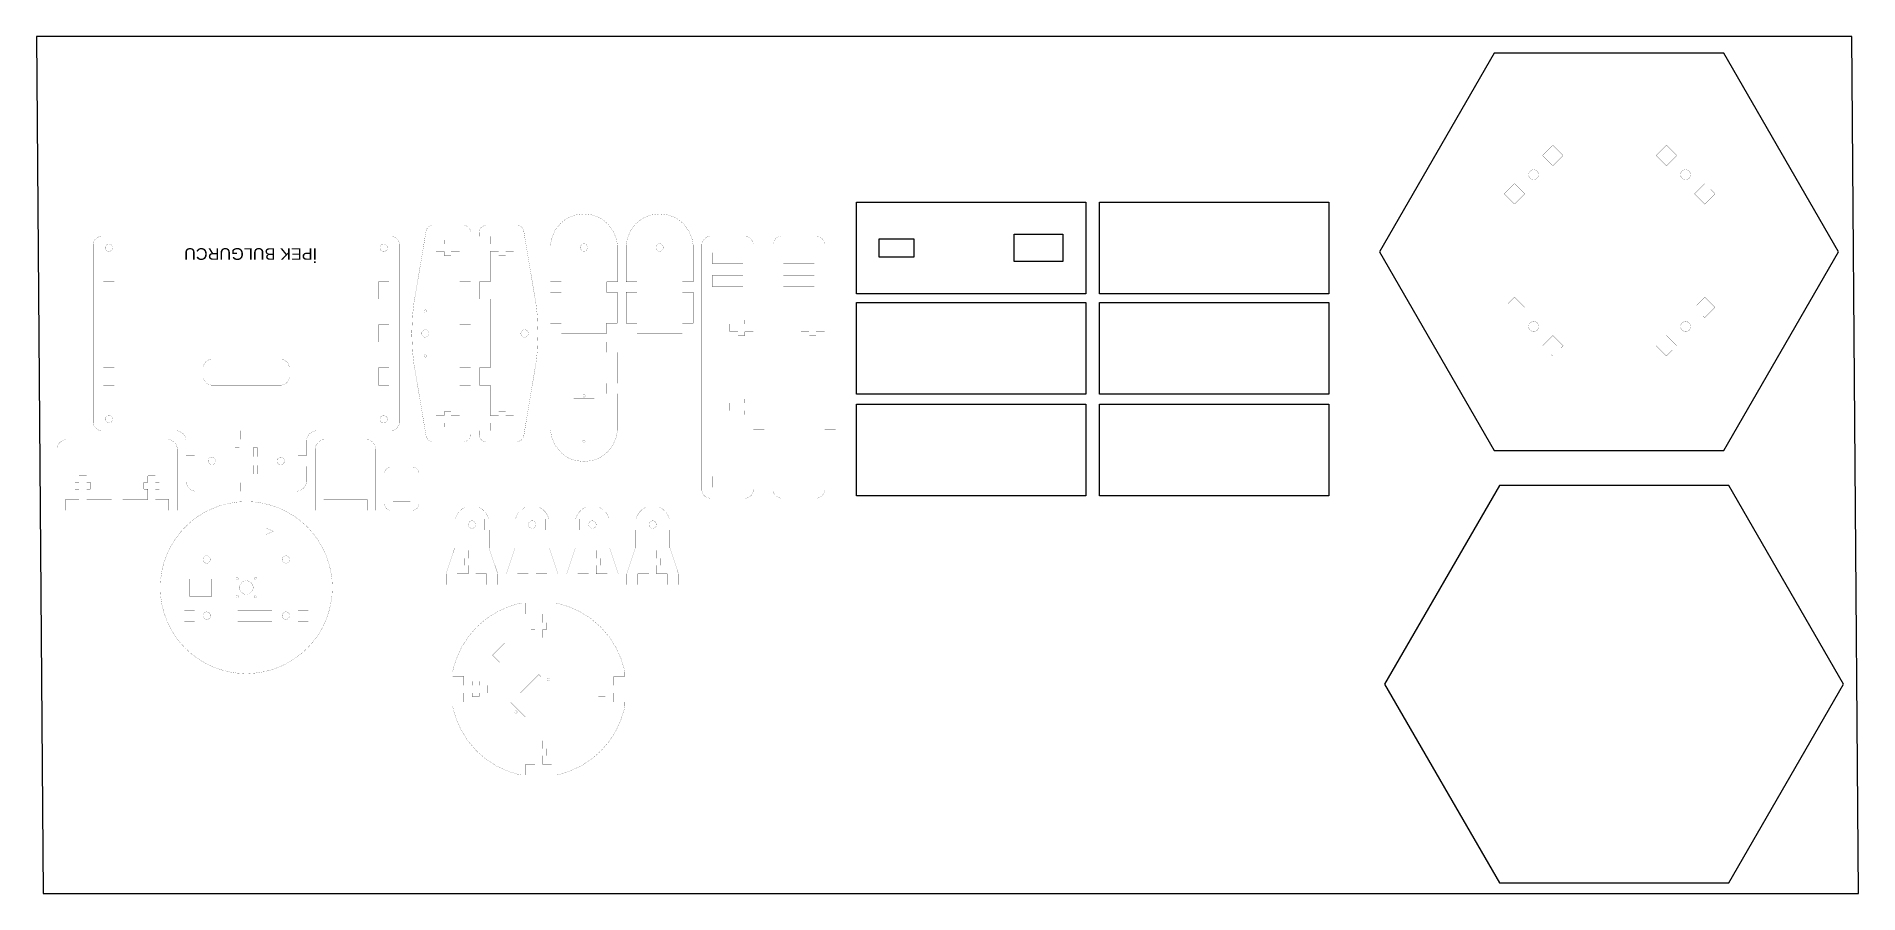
# Model space of a CAD drawing. Header units: inches. Extents: x 1576.4 to 1607.7, y 908.2 to 923.
import ezdxf

# ---------------------------------------------------------------- set-up
doc = ezdxf.new("R2010")
doc.units = ezdxf.units.IN
doc.layers.add('Layer1', color=1, linetype='Continuous')
doc.styles.get("Standard").update_dxf_attribs({"font": 'arial.ttf'})
pattern_1 = [(0, (0, 0), (0, 6.985), [5.08, -1.905]), (90, (0, 0), (-6.985, 4e-16), [5.08, -1.905])]

msp = doc.modelspace()

# ---------------------------------------------------------------- texts
at = {"layer": 'Layer1', "linetype": 'Continuous', "insert": (1580.097, 919.117), "char_height": 0.2, "attachment_point": 2, "rotation": 180}
msp.add_mtext_dynamic_manual_height_columns('{\\fArial|b0|i0|c162|p34;İPEK BULGURCU}', width=3.36888, gutter_width=1, heights=[0], dxfattribs=at)

# ---------------------------------------------------------------- hatches: boundary and pattern name
h = msp.add_hatch()
h.set_pattern_fill('ANGLE', color=256)
h.set_pattern_definition(pattern_1)
h.paths.add_polyline_path([(1580.355, 914.516), (1580.355, 914.457), (1580.49, 914.457)])
h.paths.add_polyline_path([(1580.49, 914.457), (1580.355, 914.457), (1580.355, 914.397)])
h = msp.add_hatch()
h.set_pattern_fill('ANGLE', color=1)
h.set_pattern_definition(pattern_1)
h.paths.add_polyline_path([(1580.355, 914.516), (1580.355, 914.457), (1580.49, 914.457)])
h.paths.add_polyline_path([(1580.49, 914.457), (1580.355, 914.457), (1580.355, 914.397)])

# ---------------------------------------------------------------- linework, layer by layer
for points in [[(1607.571, 922.952), (1576.423, 922.952), (1576.537, 908.237), (1607.685, 908.237)], [(1601.435, 922.665), (1599.467, 919.255), (1601.435, 915.845), (1605.372, 915.845), (1607.341, 919.255), (1605.372, 922.665)], [(1594.428, 920.108), (1594.428, 918.534), (1590.491, 918.534), (1590.491, 920.108)], [(1598.598, 920.108), (1598.598, 918.534), (1594.661, 918.534), (1594.661, 920.108)], [(1591.474, 919.478), (1591.474, 919.164), (1590.884, 919.164), (1590.884, 919.478)], [(1594.034, 919.087), (1593.2, 919.087), (1593.2, 919.555), (1594.034, 919.555)], [(1594.428, 918.386), (1594.428, 916.812), (1590.491, 916.812), (1590.491, 918.386)], [(1598.598, 918.386), (1598.598, 916.812), (1594.661, 916.812), (1594.661, 918.386)], [(1594.428, 916.638), (1594.428, 915.064), (1590.491, 915.064), (1590.491, 916.638)], [(1598.598, 916.638), (1598.598, 915.064), (1594.661, 915.064), (1594.661, 916.638)], [(1601.523, 915.241), (1599.554, 911.831), (1601.523, 908.422), (1605.46, 908.422), (1607.428, 911.831), (1605.46, 915.241)]]:
    msp.add_lwpolyline(points, close=True)
at = {"color": 0}
for points in [[(1602.264, 920.908, 0.003, 0.003, 0), (1602.44, 921.085, 0.003, 0.003, 0)], [(1602.617, 920.908, 0.003, 0.003, 0), (1602.44, 921.085, 0.003, 0.003, 0)], [(1604.212, 920.908, 0.003, 0.003, 0), (1604.389, 921.085, 0.003, 0.003, 0)], [(1604.389, 921.085, 0.003, 0.003, 0), (1604.566, 920.908, 0.003, 0.003, 0)], [(1602.44, 920.731, 0.003, 0.003, 0), (1602.264, 920.908, 0.003, 0.003, 0)], [(1602.44, 920.731, 0.003, 0.003, 0), (1602.617, 920.908, 0.003, 0.003, 0)], [(1604.212, 920.908, 0.003, 0.003, 0), (1604.389, 920.731, 0.003, 0.003, 0)], [(1604.566, 920.908, 0.003, 0.003, 0), (1604.389, 920.731, 0.003, 0.003, 0)], [(1601.605, 920.249, 0.003, 0.003, 0), (1601.782, 920.426, 0.003, 0.003, 0)], [(1601.782, 920.426, 0.003, 0.003, 0), (1601.959, 920.249, 0.003, 0.003, 0)], [(1604.871, 920.249, 0.003, 0.003, 0), (1605.047, 920.426, 0.003, 0.003, 0)], [(1605.047, 920.426, 0.003, 0.003, 0), (1605.224, 920.249, 0.003, 0.003, 0)], [(1601.782, 920.073, 0.003, 0.003, 0), (1601.605, 920.249, 0.003, 0.003, 0)], [(1601.782, 920.073, 0.003, 0.003, 0), (1601.959, 920.249, 0.003, 0.003, 0)], [(1604.871, 920.249, 0.003, 0.003, 0), (1605.047, 920.073, 0.003, 0.003, 0)], [(1605.047, 920.073, 0.003, 0.003, 0), (1605.224, 920.249, 0.003, 0.003, 0)], [(1586.392, 919.329, 0.00225, 0.00225, 0), (1586.392, 919.366, 0.00225, 0.00225, 0), (1586.372, 919.479, 0.00225, 0.00225, 0), (1586.315, 919.617, 0.00225, 0.00225, 0), (1586.224, 919.735, 0.00225, 0.00225, 0), (1586.137, 919.809, 0.00225, 0.00225, 0), (1586.104, 919.828, 0.00225, 0.00225, 0), (1586.072, 919.846, 0.00225, 0.00225, 0), (1585.964, 919.886, 0.00225, 0.00225, 0), (1585.816, 919.905, 0.00225, 0.00225, 0), (1585.669, 919.886, 0.00225, 0.00225, 0), (1585.561, 919.846, 0.00225, 0.00225, 0), (1585.528, 919.828, 0.00225, 0.00225, 0), (1585.496, 919.809, 0.00225, 0.00225, 0), (1585.408, 919.735, 0.00225, 0.00225, 0), (1585.318, 919.617, 0.00225, 0.00225, 0), (1585.261, 919.479, 0.00225, 0.00225, 0), (1585.241, 919.366, 0.00225, 0.00225, 0), (1585.241, 919.329, 0.00225, 0.00225, 0)], [(1587.691, 919.329, 0.00225, 0.00225, 0), (1587.691, 919.366, 0.00225, 0.00225, 0), (1587.671, 919.479, 0.00225, 0.00225, 0), (1587.614, 919.617, 0.00225, 0.00225, 0), (1587.523, 919.735, 0.00225, 0.00225, 0), (1587.436, 919.809, 0.00225, 0.00225, 0), (1587.403, 919.828, 0.00225, 0.00225, 0), (1587.371, 919.846, 0.00225, 0.00225, 0), (1587.263, 919.886, 0.00225, 0.00225, 0), (1587.115, 919.905, 0.00225, 0.00225, 0), (1586.967, 919.886, 0.00225, 0.00225, 0), (1586.86, 919.846, 0.00225, 0.00225, 0), (1586.827, 919.828, 0.00225, 0.00225, 0), (1586.795, 919.809, 0.00225, 0.00225, 0), (1586.707, 919.735, 0.00225, 0.00225, 0), (1586.617, 919.617, 0.00225, 0.00225, 0), (1586.56, 919.479, 0.00225, 0.00225, 0), (1586.54, 919.366, 0.00225, 0.00225, 0), (1586.54, 919.329, 0.00225, 0.00225, 0)], [(1577.543, 919.52, 0.00225, 0.00225, 0), (1577.529, 919.52, 0.00225, 0.00225, 0), (1577.486, 919.509, 0.00225, 0.00225, 0), (1577.446, 919.484, 0.00225, 0.00225, 0), (1577.439, 919.477, 0.00225, 0.00225, 0), (1577.432, 919.47, 0.00225, 0.00225, 0), (1577.406, 919.429, 0.00225, 0.00225, 0), (1577.395, 919.386, 0.00225, 0.00225, 0), (1577.395, 919.373, 0.00225, 0.00225, 0)], [(1582.503, 919.52, 0.00225, 0.00225, 0), (1577.543, 919.52, 0.00225, 0.00225, 0)], [(1582.651, 919.374, 0.00225, 0.00225, 0), (1582.651, 919.388, 0.00225, 0.00225, 0), (1582.64, 919.43, 0.00225, 0.00225, 0), (1582.615, 919.471, 0.00225, 0.00225, 0), (1582.608, 919.478, 0.00225, 0.00225, 0), (1582.601, 919.485, 0.00225, 0.00225, 0), (1582.559, 919.51, 0.00225, 0.00225, 0), (1582.517, 919.521, 0.00225, 0.00225, 0), (1582.503, 919.521, 0.00225, 0.00225, 0)], [(1582.913, 918.452, 0.00225, 0.00225, 0), (1583.108, 919.61, 0.00225, 0.00225, 0)], [(1583.224, 919.708, 0.00225, 0.00225, 0), (1583.214, 919.708, 0.00225, 0.00225, 0), (1583.183, 919.701, 0.00225, 0.00225, 0), (1583.148, 919.68, 0.00225, 0.00225, 0), (1583.122, 919.649, 0.00225, 0.00225, 0), (1583.109, 919.619, 0.00225, 0.00225, 0), (1583.108, 919.609, 0.00225, 0.00225, 0)], [(1583.224, 919.708, 0.00225, 0.00225, 0), (1583.753, 919.708, 0.00225, 0.00225, 0)], [(1583.419, 919.457, 0.00225, 0.00225, 0), (1583.419, 919.389, 0.00225, 0.00225, 0)], [(1583.537, 919.457, 0.00225, 0.00225, 0), (1583.419, 919.457, 0.00225, 0.00225, 0)], [(1583.537, 919.457, 0.00225, 0.00225, 0), (1583.537, 919.389, 0.00225, 0.00225, 0)], [(1583.685, 919.389, 0.00225, 0.00225, 0), (1583.685, 919.52, 0.00225, 0.00225, 0)], [(1583.685, 919.52, 0.00225, 0.00225, 0), (1583.872, 919.52, 0.00225, 0.00225, 0)], [(1583.872, 919.59, 0.00225, 0.00225, 0), (1583.872, 919.602, 0.00225, 0.00225, 0), (1583.863, 919.635, 0.00225, 0.00225, 0), (1583.843, 919.668, 0.00225, 0.00225, 0), (1583.838, 919.674, 0.00225, 0.00225, 0), (1583.832, 919.679, 0.00225, 0.00225, 0), (1583.8, 919.699, 0.00225, 0.00225, 0), (1583.766, 919.708, 0.00225, 0.00225, 0), (1583.754, 919.708, 0.00225, 0.00225, 0)], [(1583.872, 919.59, 0.00225, 0.00225, 0), (1583.872, 919.52, 0.00225, 0.00225, 0)], [(1584.019, 919.52, 0.00225, 0.00225, 0), (1584.019, 919.59, 0.00225, 0.00225, 0)], [(1584.207, 919.52, 0.00225, 0.00225, 0), (1584.019, 919.52, 0.00225, 0.00225, 0)], [(1584.138, 919.708, 0.00225, 0.00225, 0), (1584.126, 919.708, 0.00225, 0.00225, 0), (1584.093, 919.699, 0.00225, 0.00225, 0), (1584.06, 919.679, 0.00225, 0.00225, 0), (1584.055, 919.674, 0.00225, 0.00225, 0), (1584.049, 919.668, 0.00225, 0.00225, 0), (1584.029, 919.635, 0.00225, 0.00225, 0), (1584.02, 919.602, 0.00225, 0.00225, 0), (1584.02, 919.59, 0.00225, 0.00225, 0)], [(1584.667, 919.708, 0.00225, 0.00225, 0), (1584.138, 919.708, 0.00225, 0.00225, 0)], [(1584.207, 919.52, 0.00225, 0.00225, 0), (1584.207, 919.389, 0.00225, 0.00225, 0)], [(1584.354, 919.389, 0.00225, 0.00225, 0), (1584.354, 919.457, 0.00225, 0.00225, 0)], [(1584.354, 919.457, 0.00225, 0.00225, 0), (1584.473, 919.457, 0.00225, 0.00225, 0)], [(1584.473, 919.389, 0.00225, 0.00225, 0), (1584.473, 919.457, 0.00225, 0.00225, 0)], [(1584.784, 919.61, 0.00225, 0.00225, 0), (1584.782, 919.62, 0.00225, 0.00225, 0), (1584.77, 919.65, 0.00225, 0.00225, 0), (1584.744, 919.681, 0.00225, 0.00225, 0), (1584.708, 919.702, 0.00225, 0.00225, 0), (1584.677, 919.709, 0.00225, 0.00225, 0), (1584.667, 919.709, 0.00225, 0.00225, 0)], [(1584.784, 919.61, 0.00225, 0.00225, 0), (1584.978, 918.452, 0.00225, 0.00225, 0)], [(1587.987, 919.52, 0.00225, 0.00225, 0), (1587.973, 919.52, 0.00225, 0.00225, 0), (1587.93, 919.509, 0.00225, 0.00225, 0), (1587.889, 919.484, 0.00225, 0.00225, 0), (1587.883, 919.477, 0.00225, 0.00225, 0), (1587.876, 919.47, 0.00225, 0.00225, 0), (1587.85, 919.429, 0.00225, 0.00225, 0), (1587.839, 919.386, 0.00225, 0.00225, 0), (1587.839, 919.373, 0.00225, 0.00225, 0)], [(1588.577, 919.52, 0.00225, 0.00225, 0), (1587.987, 919.52, 0.00225, 0.00225, 0)], [(1588.724, 919.374, 0.00225, 0.00225, 0), (1588.724, 919.388, 0.00225, 0.00225, 0), (1588.713, 919.43, 0.00225, 0.00225, 0), (1588.688, 919.471, 0.00225, 0.00225, 0), (1588.681, 919.478, 0.00225, 0.00225, 0), (1588.674, 919.485, 0.00225, 0.00225, 0), (1588.632, 919.51, 0.00225, 0.00225, 0), (1588.59, 919.521, 0.00225, 0.00225, 0), (1588.577, 919.521, 0.00225, 0.00225, 0)], [(1589.208, 919.52, 0.00225, 0.00225, 0), (1589.193, 919.52, 0.00225, 0.00225, 0), (1589.151, 919.509, 0.00225, 0.00225, 0), (1589.11, 919.484, 0.00225, 0.00225, 0), (1589.104, 919.477, 0.00225, 0.00225, 0), (1589.096, 919.47, 0.00225, 0.00225, 0), (1589.071, 919.429, 0.00225, 0.00225, 0), (1589.06, 919.386, 0.00225, 0.00225, 0), (1589.06, 919.373, 0.00225, 0.00225, 0)], [(1589.798, 919.52, 0.00225, 0.00225, 0), (1589.208, 919.52, 0.00225, 0.00225, 0)], [(1589.946, 919.374, 0.00225, 0.00225, 0), (1589.946, 919.388, 0.00225, 0.00225, 0), (1589.935, 919.43, 0.00225, 0.00225, 0), (1589.909, 919.471, 0.00225, 0.00225, 0), (1589.902, 919.478, 0.00225, 0.00225, 0), (1589.895, 919.485, 0.00225, 0.00225, 0), (1589.854, 919.51, 0.00225, 0.00225, 0), (1589.812, 919.521, 0.00225, 0.00225, 0), (1589.798, 919.521, 0.00225, 0.00225, 0)], [(1577.395, 919.374, 0.00225, 0.00225, 0), (1577.395, 916.332, 0.00225, 0.00225, 0)], [(1582.651, 916.332, 0.00225, 0.00225, 0), (1582.651, 919.374, 0.00225, 0.00225, 0)], [(1583.279, 919.389, 0.00225, 0.00225, 0), (1583.279, 919.259, 0.00225, 0.00225, 0)], [(1583.419, 919.389, 0.00225, 0.00225, 0), (1583.279, 919.389, 0.00225, 0.00225, 0)], [(1583.419, 919.259, 0.00225, 0.00225, 0), (1583.279, 919.259, 0.00225, 0.00225, 0)], [(1583.419, 919.259, 0.00225, 0.00225, 0), (1583.419, 919.191, 0.00225, 0.00225, 0)], [(1583.537, 919.191, 0.00225, 0.00225, 0), (1583.419, 919.191, 0.00225, 0.00225, 0)], [(1583.685, 919.389, 0.00225, 0.00225, 0), (1583.537, 919.389, 0.00225, 0.00225, 0)], [(1583.537, 919.259, 0.00225, 0.00225, 0), (1583.537, 919.191, 0.00225, 0.00225, 0)], [(1583.685, 919.259, 0.00225, 0.00225, 0), (1583.537, 919.259, 0.00225, 0.00225, 0)], [(1583.685, 918.738, 0.00225, 0.00225, 0), (1583.685, 919.259, 0.00225, 0.00225, 0)], [(1584.207, 919.389, 0.00225, 0.00225, 0), (1584.354, 919.389, 0.00225, 0.00225, 0)], [(1584.207, 919.259, 0.00225, 0.00225, 0), (1584.207, 918.738, 0.00225, 0.00225, 0)], [(1584.207, 919.259, 0.00225, 0.00225, 0), (1584.354, 919.259, 0.00225, 0.00225, 0)], [(1584.354, 919.191, 0.00225, 0.00225, 0), (1584.354, 919.259, 0.00225, 0.00225, 0)], [(1584.354, 919.191, 0.00225, 0.00225, 0), (1584.473, 919.191, 0.00225, 0.00225, 0)], [(1584.473, 919.389, 0.00225, 0.00225, 0), (1584.612, 919.389, 0.00225, 0.00225, 0)], [(1584.473, 919.191, 0.00225, 0.00225, 0), (1584.473, 919.259, 0.00225, 0.00225, 0)], [(1584.473, 919.259, 0.00225, 0.00225, 0), (1584.612, 919.259, 0.00225, 0.00225, 0)], [(1584.612, 919.259, 0.00225, 0.00225, 0), (1584.612, 919.389, 0.00225, 0.00225, 0)], [(1585.241, 919.329, 0.00225, 0.00225, 0), (1585.241, 918.738, 0.00225, 0.00225, 0)], [(1586.392, 918.738, 0.00225, 0.00225, 0), (1586.392, 919.329, 0.00225, 0.00225, 0)], [(1586.54, 919.329, 0.00225, 0.00225, 0), (1586.54, 918.738, 0.00225, 0.00225, 0)], [(1587.691, 918.738, 0.00225, 0.00225, 0), (1587.691, 919.329, 0.00225, 0.00225, 0)], [(1587.839, 919.374, 0.00225, 0.00225, 0), (1587.839, 915.171, 0.00225, 0.00225, 0)], [(1588.547, 919.24, 0.00225, 0.00225, 0), (1588.016, 919.24, 0.00225, 0.00225, 0)], [(1588.016, 919.24, 0.00225, 0.00225, 0), (1588.016, 919.053, 0.00225, 0.00225, 0)], [(1588.547, 919.24, 0.00225, 0.00225, 0), (1588.547, 919.053, 0.00225, 0.00225, 0)], [(1588.724, 918.335, 0.00225, 0.00225, 0), (1588.724, 919.373, 0.00225, 0.00225, 0)], [(1589.06, 919.374, 0.00225, 0.00225, 0), (1589.06, 915.171, 0.00225, 0.00225, 0)], [(1589.237, 919.24, 0.00225, 0.00225, 0), (1589.237, 919.053, 0.00225, 0.00225, 0)], [(1589.769, 919.24, 0.00225, 0.00225, 0), (1589.238, 919.24, 0.00225, 0.00225, 0)], [(1589.769, 919.24, 0.00225, 0.00225, 0), (1589.769, 919.053, 0.00225, 0.00225, 0)], [(1589.946, 918.335, 0.00225, 0.00225, 0), (1589.946, 919.373, 0.00225, 0.00225, 0)], [(1588.547, 919.053, 0.00225, 0.00225, 0), (1588.016, 919.053, 0.00225, 0.00225, 0)], [(1588.016, 918.848, 0.00225, 0.00225, 0), (1588.547, 918.848, 0.00225, 0.00225, 0)], [(1588.016, 918.848, 0.00225, 0.00225, 0), (1588.016, 918.66, 0.00225, 0.00225, 0)], [(1588.547, 918.66, 0.00225, 0.00225, 0), (1588.547, 918.848, 0.00225, 0.00225, 0)], [(1589.237, 918.848, 0.00225, 0.00225, 0), (1589.768, 918.848, 0.00225, 0.00225, 0)], [(1589.237, 918.848, 0.00225, 0.00225, 0), (1589.237, 918.66, 0.00225, 0.00225, 0)], [(1589.769, 919.053, 0.00225, 0.00225, 0), (1589.238, 919.053, 0.00225, 0.00225, 0)], [(1589.769, 918.66, 0.00225, 0.00225, 0), (1589.769, 918.848, 0.00225, 0.00225, 0)], [(1577.572, 918.738, 0.00225, 0.00225, 0), (1577.572, 918.443, 0.00225, 0.00225, 0)], [(1577.76, 918.738, 0.00225, 0.00225, 0), (1577.572, 918.738, 0.00225, 0.00225, 0)], [(1577.76, 918.738, 0.00225, 0.00225, 0), (1577.76, 918.443, 0.00225, 0.00225, 0)], [(1582.286, 918.738, 0.00225, 0.00225, 0), (1582.286, 918.443, 0.00225, 0.00225, 0)], [(1582.473, 918.738, 0.00225, 0.00225, 0), (1582.286, 918.738, 0.00225, 0.00225, 0)], [(1582.473, 918.738, 0.00225, 0.00225, 0), (1582.473, 918.443, 0.00225, 0.00225, 0)], [(1583.685, 918.738, 0.00225, 0.00225, 0), (1583.872, 918.738, 0.00225, 0.00225, 0)], [(1583.872, 918.738, 0.00225, 0.00225, 0), (1583.872, 918.443, 0.00225, 0.00225, 0)], [(1584.019, 918.443, 0.00225, 0.00225, 0), (1584.019, 918.738, 0.00225, 0.00225, 0)], [(1584.207, 918.738, 0.00225, 0.00225, 0), (1584.019, 918.738, 0.00225, 0.00225, 0)], [(1585.241, 918.738, 0.00225, 0.00225, 0), (1585.428, 918.738, 0.00225, 0.00225, 0)], [(1585.241, 918.561, 0.00225, 0.00225, 0), (1585.241, 918.03, 0.00225, 0.00225, 0)], [(1585.241, 918.561, 0.00225, 0.00225, 0), (1585.428, 918.561, 0.00225, 0.00225, 0)], [(1585.428, 918.561, 0.00225, 0.00225, 0), (1585.428, 918.738, 0.00225, 0.00225, 0)], [(1586.204, 918.561, 0.00225, 0.00225, 0), (1586.204, 918.738, 0.00225, 0.00225, 0)], [(1586.392, 918.738, 0.00225, 0.00225, 0), (1586.204, 918.738, 0.00225, 0.00225, 0)], [(1586.392, 918.561, 0.00225, 0.00225, 0), (1586.204, 918.561, 0.00225, 0.00225, 0)], [(1586.392, 918.03, 0.00225, 0.00225, 0), (1586.392, 918.561, 0.00225, 0.00225, 0)], [(1586.54, 918.738, 0.00225, 0.00225, 0), (1586.727, 918.738, 0.00225, 0.00225, 0)], [(1586.54, 918.561, 0.00225, 0.00225, 0), (1586.727, 918.561, 0.00225, 0.00225, 0)], [(1586.54, 918.561, 0.00225, 0.00225, 0), (1586.54, 918.03, 0.00225, 0.00225, 0)], [(1586.727, 918.561, 0.00225, 0.00225, 0), (1586.727, 918.738, 0.00225, 0.00225, 0)], [(1587.691, 918.738, 0.00225, 0.00225, 0), (1587.503, 918.738, 0.00225, 0.00225, 0)], [(1587.503, 918.561, 0.00225, 0.00225, 0), (1587.503, 918.738, 0.00225, 0.00225, 0)], [(1587.691, 918.561, 0.00225, 0.00225, 0), (1587.503, 918.561, 0.00225, 0.00225, 0)], [(1587.691, 918.03, 0.00225, 0.00225, 0), (1587.691, 918.561, 0.00225, 0.00225, 0)], [(1588.016, 918.66, 0.00225, 0.00225, 0), (1588.547, 918.66, 0.00225, 0.00225, 0)], [(1589.237, 918.66, 0.00225, 0.00225, 0), (1589.768, 918.66, 0.00225, 0.00225, 0)], [(1577.572, 918.443, 0.00225, 0.00225, 0), (1577.76, 918.443, 0.00225, 0.00225, 0)], [(1582.286, 918.443, 0.00225, 0.00225, 0), (1582.473, 918.443, 0.00225, 0.00225, 0)], [(1582.913, 918.452, 0.00225, 0.00225, 0), (1582.9, 918.378, 0.00225, 0.00225, 0), (1582.875, 918.153, 0.00225, 0.00225, 0), (1582.862, 917.852, 0.00225, 0.00225, 0), (1582.875, 917.551, 0.00225, 0.00225, 0), (1582.9, 917.326, 0.00225, 0.00225, 0), (1582.913, 917.252, 0.00225, 0.00225, 0)], [(1583.685, 918, 0.00225, 0.00225, 0), (1583.685, 918.443, 0.00225, 0.00225, 0)], [(1583.685, 918.443, 0.00225, 0.00225, 0), (1583.872, 918.443, 0.00225, 0.00225, 0)], [(1584.207, 918.443, 0.00225, 0.00225, 0), (1584.019, 918.443, 0.00225, 0.00225, 0)], [(1584.207, 918.443, 0.00225, 0.00225, 0), (1584.207, 917.262, 0.00225, 0.00225, 0)], [(1584.978, 917.253, 0.00225, 0.00225, 0), (1584.991, 917.327, 0.00225, 0.00225, 0), (1585.017, 917.552, 0.00225, 0.00225, 0), (1585.029, 917.852, 0.00225, 0.00225, 0), (1585.017, 918.153, 0.00225, 0.00225, 0), (1584.991, 918.378, 0.00225, 0.00225, 0), (1584.978, 918.453, 0.00225, 0.00225, 0)], [(1588.724, 918.335, 0.00225, 0.00225, 0), (1588.912, 918.335, 0.00225, 0.00225, 0)], [(1588.912, 918.335, 0.00225, 0.00225, 0), (1588.912, 918.158, 0.00225, 0.00225, 0)], [(1589.946, 918.335, 0.00225, 0.00225, 0), (1590.134, 918.335, 0.00225, 0.00225, 0)], [(1590.134, 918.335, 0.00225, 0.00225, 0), (1590.134, 918.158, 0.00225, 0.00225, 0)], [(1601.782, 918.477, 0.003, 0.003, 0), (1601.605, 918.301, 0.003, 0.003, 0)], [(1601.782, 918.124, 0.003, 0.003, 0), (1601.605, 918.301, 0.003, 0.003, 0)], [(1601.959, 918.301, 0.003, 0.003, 0), (1601.782, 918.477, 0.003, 0.003, 0)], [(1601.959, 918.301, 0.003, 0.003, 0), (1601.782, 918.124, 0.003, 0.003, 0)], [(1605.047, 918.477, 0.003, 0.003, 0), (1604.871, 918.301, 0.003, 0.003, 0)], [(1605.047, 918.124, 0.003, 0.003, 0), (1604.871, 918.301, 0.003, 0.003, 0)], [(1605.047, 918.477, 0.003, 0.003, 0), (1605.224, 918.301, 0.003, 0.003, 0)], [(1605.224, 918.301, 0.003, 0.003, 0), (1605.047, 918.124, 0.003, 0.003, 0)], [(1582.286, 917.705, 0.00225, 0.00225, 0), (1582.286, 918, 0.00225, 0.00225, 0)], [(1582.473, 918, 0.00225, 0.00225, 0), (1582.286, 918, 0.00225, 0.00225, 0)], [(1582.473, 917.705, 0.00225, 0.00225, 0), (1582.473, 918, 0.00225, 0.00225, 0)], [(1583.685, 918, 0.00225, 0.00225, 0), (1583.872, 918, 0.00225, 0.00225, 0)], [(1583.872, 918, 0.00225, 0.00225, 0), (1583.872, 917.705, 0.00225, 0.00225, 0)], [(1585.241, 918.03, 0.00225, 0.00225, 0), (1585.428, 918.03, 0.00225, 0.00225, 0)], [(1585.428, 917.853, 0.00225, 0.00225, 0), (1585.428, 918.03, 0.00225, 0.00225, 0)], [(1586.392, 918.03, 0.00225, 0.00225, 0), (1586.204, 918.03, 0.00225, 0.00225, 0)], [(1586.204, 917.853, 0.00225, 0.00225, 0), (1586.204, 918.03, 0.00225, 0.00225, 0)], [(1586.54, 918.03, 0.00225, 0.00225, 0), (1586.727, 918.03, 0.00225, 0.00225, 0)], [(1586.727, 917.853, 0.00225, 0.00225, 0), (1586.727, 918.03, 0.00225, 0.00225, 0)], [(1587.691, 918.03, 0.00225, 0.00225, 0), (1587.503, 918.03, 0.00225, 0.00225, 0)], [(1587.503, 917.853, 0.00225, 0.00225, 0), (1587.503, 918.03, 0.00225, 0.00225, 0)], [(1588.459, 918.016, 0.00225, 0.00225, 0), (1588.32, 918.016, 0.00225, 0.00225, 0)], [(1588.32, 918.016, 0.00225, 0.00225, 0), (1588.32, 917.886, 0.00225, 0.00225, 0)], [(1588.459, 917.886, 0.00225, 0.00225, 0), (1588.32, 917.886, 0.00225, 0.00225, 0)], [(1588.459, 918.084, 0.00225, 0.00225, 0), (1588.459, 918.016, 0.00225, 0.00225, 0)], [(1588.459, 917.886, 0.00225, 0.00225, 0), (1588.459, 917.818, 0.00225, 0.00225, 0)], [(1588.577, 918.084, 0.00225, 0.00225, 0), (1588.46, 918.084, 0.00225, 0.00225, 0)], [(1588.577, 918.084, 0.00225, 0.00225, 0), (1588.577, 918.016, 0.00225, 0.00225, 0)], [(1588.724, 918.016, 0.00225, 0.00225, 0), (1588.577, 918.016, 0.00225, 0.00225, 0)], [(1588.724, 917.886, 0.00225, 0.00225, 0), (1588.577, 917.886, 0.00225, 0.00225, 0)], [(1588.577, 917.886, 0.00225, 0.00225, 0), (1588.577, 917.818, 0.00225, 0.00225, 0)], [(1588.724, 918.158, 0.00225, 0.00225, 0), (1588.912, 918.158, 0.00225, 0.00225, 0)], [(1588.724, 918.016, 0.00225, 0.00225, 0), (1588.724, 918.158, 0.00225, 0.00225, 0)], [(1588.724, 917.419, 0.00225, 0.00225, 0), (1588.724, 917.886, 0.00225, 0.00225, 0)], [(1589.679, 918.016, 0.00225, 0.00225, 0), (1589.541, 918.016, 0.00225, 0.00225, 0)], [(1589.541, 918.016, 0.00225, 0.00225, 0), (1589.541, 917.886, 0.00225, 0.00225, 0)], [(1589.679, 917.886, 0.00225, 0.00225, 0), (1589.541, 917.886, 0.00225, 0.00225, 0)], [(1589.679, 918.084, 0.00225, 0.00225, 0), (1589.679, 918.016, 0.00225, 0.00225, 0)], [(1589.679, 917.886, 0.00225, 0.00225, 0), (1589.679, 917.818, 0.00225, 0.00225, 0)], [(1589.798, 918.084, 0.00225, 0.00225, 0), (1589.681, 918.084, 0.00225, 0.00225, 0)], [(1589.798, 918.084, 0.00225, 0.00225, 0), (1589.798, 918.016, 0.00225, 0.00225, 0)], [(1589.946, 918.016, 0.00225, 0.00225, 0), (1589.798, 918.016, 0.00225, 0.00225, 0)], [(1589.946, 917.886, 0.00225, 0.00225, 0), (1589.798, 917.886, 0.00225, 0.00225, 0)], [(1589.798, 917.886, 0.00225, 0.00225, 0), (1589.798, 917.818, 0.00225, 0.00225, 0)], [(1589.946, 918.158, 0.00225, 0.00225, 0), (1590.134, 918.158, 0.00225, 0.00225, 0)], [(1589.946, 918.016, 0.00225, 0.00225, 0), (1589.946, 918.158, 0.00225, 0.00225, 0)], [(1589.946, 917.419, 0.00225, 0.00225, 0), (1589.946, 917.886, 0.00225, 0.00225, 0)], [(1582.286, 917.705, 0.00225, 0.00225, 0), (1582.473, 917.705, 0.00225, 0.00225, 0)], [(1583.685, 917.262, 0.00225, 0.00225, 0), (1583.685, 917.705, 0.00225, 0.00225, 0)], [(1583.685, 917.705, 0.00225, 0.00225, 0), (1583.872, 917.705, 0.00225, 0.00225, 0)], [(1586.204, 917.705, 0.00225, 0.00225, 0), (1585.427, 917.705, 0.00225, 0.00225, 0)], [(1585.428, 917.853, 0.00225, 0.00225, 0), (1586.204, 917.853, 0.00225, 0.00225, 0)], [(1585.428, 917.705, 0.00225, 0.00225, 0), (1585.428, 917.528, 0.00225, 0.00225, 0)], [(1586.204, 917.705, 0.00225, 0.00225, 0), (1586.204, 917.528, 0.00225, 0.00225, 0)], [(1586.727, 917.853, 0.00225, 0.00225, 0), (1587.504, 917.853, 0.00225, 0.00225, 0)], [(1588.577, 917.818, 0.00225, 0.00225, 0), (1588.46, 917.818, 0.00225, 0.00225, 0)], [(1589.798, 917.818, 0.00225, 0.00225, 0), (1589.681, 917.818, 0.00225, 0.00225, 0)], [(1602.264, 917.642, 0.003, 0.003, 0), (1602.44, 917.819, 0.003, 0.003, 0)], [(1602.44, 917.465, 0.003, 0.003, 0), (1602.264, 917.642, 0.003, 0.003, 0)], [(1602.617, 917.642, 0.003, 0.003, 0), (1602.44, 917.819, 0.003, 0.003, 0)], [(1602.617, 917.642, 0.003, 0.003, 0), (1602.44, 917.466, 0.003, 0.003, 0)], [(1604.389, 917.819, 0.003, 0.003, 0), (1604.212, 917.642, 0.003, 0.003, 0)], [(1604.212, 917.642, 0.003, 0.003, 0), (1604.389, 917.465, 0.003, 0.003, 0)], [(1604.389, 917.819, 0.003, 0.003, 0), (1604.566, 917.642, 0.003, 0.003, 0)], [(1604.566, 917.642, 0.003, 0.003, 0), (1604.389, 917.466, 0.003, 0.003, 0)], [(1577.572, 917.262, 0.00225, 0.00225, 0), (1577.572, 916.966, 0.00225, 0.00225, 0)], [(1577.76, 917.262, 0.00225, 0.00225, 0), (1577.572, 917.262, 0.00225, 0.00225, 0)], [(1577.76, 917.262, 0.00225, 0.00225, 0), (1577.76, 916.966, 0.00225, 0.00225, 0)], [(1579.433, 917.409, 0.00225, 0.00225, 0), (1579.418, 917.409, 0.00225, 0.00225, 0), (1579.376, 917.398, 0.00225, 0.00225, 0), (1579.335, 917.372, 0.00225, 0.00225, 0), (1579.328, 917.365, 0.00225, 0.00225, 0), (1579.321, 917.358, 0.00225, 0.00225, 0), (1579.296, 917.317, 0.00225, 0.00225, 0), (1579.285, 917.275, 0.00225, 0.00225, 0), (1579.285, 917.261, 0.00225, 0.00225, 0)], [(1579.285, 917.114, 0.00225, 0.00225, 0), (1579.285, 917.262, 0.00225, 0.00225, 0)], [(1579.433, 917.409, 0.00225, 0.00225, 0), (1580.614, 917.409, 0.00225, 0.00225, 0)], [(1580.761, 917.262, 0.00225, 0.00225, 0), (1580.761, 917.276, 0.00225, 0.00225, 0), (1580.749, 917.319, 0.00225, 0.00225, 0), (1580.724, 917.36, 0.00225, 0.00225, 0), (1580.717, 917.366, 0.00225, 0.00225, 0), (1580.71, 917.373, 0.00225, 0.00225, 0), (1580.669, 917.399, 0.00225, 0.00225, 0), (1580.627, 917.41, 0.00225, 0.00225, 0), (1580.613, 917.41, 0.00225, 0.00225, 0)], [(1580.761, 917.262, 0.00225, 0.00225, 0), (1580.761, 917.114, 0.00225, 0.00225, 0)], [(1582.286, 916.966, 0.00225, 0.00225, 0), (1582.286, 917.262, 0.00225, 0.00225, 0)], [(1582.473, 917.262, 0.00225, 0.00225, 0), (1582.286, 917.262, 0.00225, 0.00225, 0)], [(1582.473, 916.966, 0.00225, 0.00225, 0), (1582.473, 917.262, 0.00225, 0.00225, 0)], [(1583.108, 916.095, 0.00225, 0.00225, 0), (1582.913, 917.253, 0.00225, 0.00225, 0)], [(1583.685, 917.262, 0.00225, 0.00225, 0), (1583.872, 917.262, 0.00225, 0.00225, 0)], [(1583.872, 917.262, 0.00225, 0.00225, 0), (1583.872, 916.966, 0.00225, 0.00225, 0)], [(1584.019, 916.966, 0.00225, 0.00225, 0), (1584.019, 917.262, 0.00225, 0.00225, 0)], [(1584.207, 917.262, 0.00225, 0.00225, 0), (1584.019, 917.262, 0.00225, 0.00225, 0)], [(1584.978, 917.253, 0.00225, 0.00225, 0), (1584.784, 916.095, 0.00225, 0.00225, 0)], [(1585.241, 917.528, 0.00225, 0.00225, 0), (1585.428, 917.528, 0.00225, 0.00225, 0)], [(1585.241, 917.528, 0.00225, 0.00225, 0), (1585.241, 916.996, 0.00225, 0.00225, 0)], [(1586.392, 917.528, 0.00225, 0.00225, 0), (1586.204, 917.528, 0.00225, 0.00225, 0)], [(1586.392, 916.996, 0.00225, 0.00225, 0), (1586.392, 917.528, 0.00225, 0.00225, 0)], [(1588.724, 917.419, 0.00225, 0.00225, 0), (1588.912, 917.419, 0.00225, 0.00225, 0)], [(1588.912, 917.419, 0.00225, 0.00225, 0), (1588.912, 916.829, 0.00225, 0.00225, 0)], [(1589.946, 917.419, 0.00225, 0.00225, 0), (1590.134, 917.419, 0.00225, 0.00225, 0)], [(1590.134, 917.419, 0.00225, 0.00225, 0), (1590.134, 916.829, 0.00225, 0.00225, 0)], [(1577.572, 916.966, 0.00225, 0.00225, 0), (1577.76, 916.966, 0.00225, 0.00225, 0)], [(1579.285, 917.114, 0.00225, 0.00225, 0), (1579.285, 917.1, 0.00225, 0.00225, 0), (1579.296, 917.057, 0.00225, 0.00225, 0), (1579.321, 917.017, 0.00225, 0.00225, 0), (1579.328, 917.01, 0.00225, 0.00225, 0), (1579.335, 917.003, 0.00225, 0.00225, 0), (1579.377, 916.978, 0.00225, 0.00225, 0), (1579.419, 916.966, 0.00225, 0.00225, 0), (1579.433, 916.966, 0.00225, 0.00225, 0)], [(1580.614, 916.966, 0.00225, 0.00225, 0), (1579.433, 916.966, 0.00225, 0.00225, 0)], [(1580.614, 916.966, 0.00225, 0.00225, 0), (1580.628, 916.966, 0.00225, 0.00225, 0), (1580.671, 916.978, 0.00225, 0.00225, 0), (1580.711, 917.003, 0.00225, 0.00225, 0), (1580.718, 917.01, 0.00225, 0.00225, 0), (1580.725, 917.017, 0.00225, 0.00225, 0), (1580.75, 917.058, 0.00225, 0.00225, 0), (1580.762, 917.1, 0.00225, 0.00225, 0), (1580.762, 917.114, 0.00225, 0.00225, 0)], [(1582.286, 916.966, 0.00225, 0.00225, 0), (1582.473, 916.966, 0.00225, 0.00225, 0)], [(1583.685, 916.445, 0.00225, 0.00225, 0), (1583.685, 916.966, 0.00225, 0.00225, 0)], [(1583.685, 916.966, 0.00225, 0.00225, 0), (1583.872, 916.966, 0.00225, 0.00225, 0)], [(1584.207, 916.966, 0.00225, 0.00225, 0), (1584.019, 916.966, 0.00225, 0.00225, 0)], [(1584.207, 916.966, 0.00225, 0.00225, 0), (1584.207, 916.445, 0.00225, 0.00225, 0)], [(1585.241, 916.996, 0.00225, 0.00225, 0), (1585.428, 916.996, 0.00225, 0.00225, 0)], [(1585.428, 916.996, 0.00225, 0.00225, 0), (1585.428, 916.819, 0.00225, 0.00225, 0)], [(1586.392, 916.996, 0.00225, 0.00225, 0), (1586.204, 916.996, 0.00225, 0.00225, 0)], [(1586.204, 916.996, 0.00225, 0.00225, 0), (1586.204, 916.819, 0.00225, 0.00225, 0)], [(1585.241, 916.819, 0.00225, 0.00225, 0), (1585.428, 916.819, 0.00225, 0.00225, 0)], [(1585.241, 916.819, 0.00225, 0.00225, 0), (1585.241, 916.229, 0.00225, 0.00225, 0)], [(1585.993, 916.731, 0.00225, 0.00225, 0), (1585.639, 916.731, 0.00225, 0.00225, 0)], [(1585.639, 916.731, 0.00225, 0.00225, 0), (1585.639, 916.052, 0.00225, 0.00225, 0)], [(1585.993, 916.052, 0.00225, 0.00225, 0), (1585.993, 916.731, 0.00225, 0.00225, 0)], [(1586.392, 916.819, 0.00225, 0.00225, 0), (1586.204, 916.819, 0.00225, 0.00225, 0)], [(1586.392, 916.229, 0.00225, 0.00225, 0), (1586.392, 916.819, 0.00225, 0.00225, 0)], [(1588.459, 916.658, 0.00225, 0.00225, 0), (1588.32, 916.658, 0.00225, 0.00225, 0)], [(1588.32, 916.528, 0.00225, 0.00225, 0), (1588.32, 916.658, 0.00225, 0.00225, 0)], [(1588.459, 916.658, 0.00225, 0.00225, 0), (1588.459, 916.726, 0.00225, 0.00225, 0)], [(1588.577, 916.726, 0.00225, 0.00225, 0), (1588.46, 916.726, 0.00225, 0.00225, 0)], [(1588.577, 916.658, 0.00225, 0.00225, 0), (1588.577, 916.726, 0.00225, 0.00225, 0)], [(1588.724, 916.658, 0.00225, 0.00225, 0), (1588.577, 916.658, 0.00225, 0.00225, 0)], [(1588.724, 916.829, 0.00225, 0.00225, 0), (1588.912, 916.829, 0.00225, 0.00225, 0)], [(1588.724, 916.658, 0.00225, 0.00225, 0), (1588.724, 916.829, 0.00225, 0.00225, 0)], [(1589.679, 916.658, 0.00225, 0.00225, 0), (1589.541, 916.658, 0.00225, 0.00225, 0)], [(1589.541, 916.528, 0.00225, 0.00225, 0), (1589.541, 916.658, 0.00225, 0.00225, 0)], [(1589.679, 916.658, 0.00225, 0.00225, 0), (1589.679, 916.726, 0.00225, 0.00225, 0)], [(1589.798, 916.726, 0.00225, 0.00225, 0), (1589.681, 916.726, 0.00225, 0.00225, 0)], [(1589.798, 916.658, 0.00225, 0.00225, 0), (1589.798, 916.726, 0.00225, 0.00225, 0)], [(1589.946, 916.658, 0.00225, 0.00225, 0), (1589.798, 916.658, 0.00225, 0.00225, 0)], [(1589.946, 916.829, 0.00225, 0.00225, 0), (1590.134, 916.829, 0.00225, 0.00225, 0)], [(1589.946, 916.658, 0.00225, 0.00225, 0), (1589.946, 916.829, 0.00225, 0.00225, 0)], [(1577.395, 916.332, 0.00225, 0.00225, 0), (1577.395, 916.318, 0.00225, 0.00225, 0), (1577.406, 916.275, 0.00225, 0.00225, 0), (1577.432, 916.235, 0.00225, 0.00225, 0), (1577.439, 916.228, 0.00225, 0.00225, 0), (1577.446, 916.221, 0.00225, 0.00225, 0), (1577.487, 916.195, 0.00225, 0.00225, 0), (1577.529, 916.184, 0.00225, 0.00225, 0), (1577.543, 916.184, 0.00225, 0.00225, 0)], [(1582.503, 916.184, 0.00225, 0.00225, 0), (1582.518, 916.184, 0.00225, 0.00225, 0), (1582.56, 916.195, 0.00225, 0.00225, 0), (1582.601, 916.221, 0.00225, 0.00225, 0), (1582.608, 916.228, 0.00225, 0.00225, 0), (1582.615, 916.235, 0.00225, 0.00225, 0), (1582.64, 916.276, 0.00225, 0.00225, 0), (1582.651, 916.318, 0.00225, 0.00225, 0), (1582.651, 916.332, 0.00225, 0.00225, 0)], [(1583.279, 916.445, 0.00225, 0.00225, 0), (1583.279, 916.315, 0.00225, 0.00225, 0)], [(1583.419, 916.445, 0.00225, 0.00225, 0), (1583.279, 916.445, 0.00225, 0.00225, 0)], [(1583.419, 916.315, 0.00225, 0.00225, 0), (1583.279, 916.315, 0.00225, 0.00225, 0)], [(1583.419, 916.513, 0.00225, 0.00225, 0), (1583.419, 916.445, 0.00225, 0.00225, 0)], [(1583.537, 916.513, 0.00225, 0.00225, 0), (1583.419, 916.513, 0.00225, 0.00225, 0)], [(1583.419, 916.315, 0.00225, 0.00225, 0), (1583.419, 916.248, 0.00225, 0.00225, 0)], [(1583.537, 916.513, 0.00225, 0.00225, 0), (1583.537, 916.445, 0.00225, 0.00225, 0)], [(1583.685, 916.445, 0.00225, 0.00225, 0), (1583.537, 916.445, 0.00225, 0.00225, 0)], [(1583.537, 916.315, 0.00225, 0.00225, 0), (1583.537, 916.248, 0.00225, 0.00225, 0)], [(1583.685, 916.315, 0.00225, 0.00225, 0), (1583.537, 916.315, 0.00225, 0.00225, 0)], [(1583.685, 916.184, 0.00225, 0.00225, 0), (1583.685, 916.315, 0.00225, 0.00225, 0)], [(1584.207, 916.445, 0.00225, 0.00225, 0), (1584.354, 916.445, 0.00225, 0.00225, 0)], [(1584.207, 916.315, 0.00225, 0.00225, 0), (1584.354, 916.315, 0.00225, 0.00225, 0)], [(1584.207, 916.315, 0.00225, 0.00225, 0), (1584.207, 916.184, 0.00225, 0.00225, 0)], [(1584.354, 916.513, 0.00225, 0.00225, 0), (1584.473, 916.513, 0.00225, 0.00225, 0)], [(1584.354, 916.445, 0.00225, 0.00225, 0), (1584.354, 916.513, 0.00225, 0.00225, 0)], [(1584.354, 916.248, 0.00225, 0.00225, 0), (1584.354, 916.315, 0.00225, 0.00225, 0)], [(1584.473, 916.445, 0.00225, 0.00225, 0), (1584.473, 916.513, 0.00225, 0.00225, 0)], [(1584.473, 916.445, 0.00225, 0.00225, 0), (1584.612, 916.445, 0.00225, 0.00225, 0)], [(1584.473, 916.315, 0.00225, 0.00225, 0), (1584.612, 916.315, 0.00225, 0.00225, 0)], [(1584.473, 916.248, 0.00225, 0.00225, 0), (1584.473, 916.315, 0.00225, 0.00225, 0)], [(1584.612, 916.315, 0.00225, 0.00225, 0), (1584.612, 916.445, 0.00225, 0.00225, 0)], [(1588.459, 916.528, 0.00225, 0.00225, 0), (1588.32, 916.528, 0.00225, 0.00225, 0)], [(1588.459, 916.46, 0.00225, 0.00225, 0), (1588.459, 916.528, 0.00225, 0.00225, 0)], [(1588.577, 916.46, 0.00225, 0.00225, 0), (1588.46, 916.46, 0.00225, 0.00225, 0)], [(1588.724, 916.528, 0.00225, 0.00225, 0), (1588.577, 916.528, 0.00225, 0.00225, 0)], [(1588.577, 916.46, 0.00225, 0.00225, 0), (1588.577, 916.528, 0.00225, 0.00225, 0)], [(1588.724, 916.386, 0.00225, 0.00225, 0), (1588.724, 916.528, 0.00225, 0.00225, 0)], [(1588.724, 916.386, 0.00225, 0.00225, 0), (1588.912, 916.386, 0.00225, 0.00225, 0)], [(1588.912, 916.386, 0.00225, 0.00225, 0), (1588.912, 916.209, 0.00225, 0.00225, 0)], [(1589.679, 916.528, 0.00225, 0.00225, 0), (1589.541, 916.528, 0.00225, 0.00225, 0)], [(1589.679, 916.46, 0.00225, 0.00225, 0), (1589.679, 916.528, 0.00225, 0.00225, 0)], [(1589.798, 916.46, 0.00225, 0.00225, 0), (1589.681, 916.46, 0.00225, 0.00225, 0)], [(1589.946, 916.528, 0.00225, 0.00225, 0), (1589.798, 916.528, 0.00225, 0.00225, 0)], [(1589.798, 916.46, 0.00225, 0.00225, 0), (1589.798, 916.528, 0.00225, 0.00225, 0)], [(1589.946, 916.386, 0.00225, 0.00225, 0), (1589.946, 916.528, 0.00225, 0.00225, 0)], [(1589.946, 916.386, 0.00225, 0.00225, 0), (1590.134, 916.386, 0.00225, 0.00225, 0)], [(1590.134, 916.386, 0.00225, 0.00225, 0), (1590.134, 916.209, 0.00225, 0.00225, 0)], [(1576.952, 916.036, 0.00225, 0.00225, 0), (1576.935, 916.036, 0.00225, 0.00225, 0), (1576.885, 916.023, 0.00225, 0.00225, 0), (1576.836, 915.992, 0.00225, 0.00225, 0), (1576.827, 915.984, 0.00225, 0.00225, 0), (1576.819, 915.976, 0.00225, 0.00225, 0), (1576.789, 915.927, 0.00225, 0.00225, 0), (1576.775, 915.876, 0.00225, 0.00225, 0), (1576.775, 915.859, 0.00225, 0.00225, 0)], [(1578.665, 916.036, 0.00225, 0.00225, 0), (1576.952, 916.036, 0.00225, 0.00225, 0)], [(1577.543, 916.184, 0.00225, 0.00225, 0), (1578.813, 916.184, 0.00225, 0.00225, 0)], [(1578.842, 915.859, 0.00225, 0.00225, 0), (1578.842, 915.876, 0.00225, 0.00225, 0), (1578.828, 915.927, 0.00225, 0.00225, 0), (1578.798, 915.976, 0.00225, 0.00225, 0), (1578.79, 915.984, 0.00225, 0.00225, 0), (1578.782, 915.992, 0.00225, 0.00225, 0), (1578.732, 916.023, 0.00225, 0.00225, 0), (1578.682, 916.036, 0.00225, 0.00225, 0), (1578.665, 916.036, 0.00225, 0.00225, 0)], [(1578.99, 916.007, 0.00225, 0.00225, 0), (1578.99, 916.024, 0.00225, 0.00225, 0), (1578.976, 916.075, 0.00225, 0.00225, 0), (1578.946, 916.124, 0.00225, 0.00225, 0), (1578.938, 916.132, 0.00225, 0.00225, 0), (1578.929, 916.14, 0.00225, 0.00225, 0), (1578.88, 916.17, 0.00225, 0.00225, 0), (1578.83, 916.184, 0.00225, 0.00225, 0), (1578.813, 916.184, 0.00225, 0.00225, 0)], [(1578.99, 916.007, 0.00225, 0.00225, 0), (1578.99, 915.758, 0.00225, 0.00225, 0)], [(1579.929, 916.036, 0.00225, 0.00225, 0), (1579.929, 916.184, 0.00225, 0.00225, 0)], [(1580.117, 916.184, 0.00225, 0.00225, 0), (1579.929, 916.184, 0.00225, 0.00225, 0)], [(1580.117, 916.036, 0.00225, 0.00225, 0), (1579.929, 916.036, 0.00225, 0.00225, 0)], [(1580.117, 916.036, 0.00225, 0.00225, 0), (1580.117, 916.184, 0.00225, 0.00225, 0)], [(1581.234, 916.184, 0.00225, 0.00225, 0), (1581.217, 916.184, 0.00225, 0.00225, 0), (1581.166, 916.17, 0.00225, 0.00225, 0), (1581.117, 916.14, 0.00225, 0.00225, 0), (1581.109, 916.132, 0.00225, 0.00225, 0), (1581.1, 916.124, 0.00225, 0.00225, 0), (1581.07, 916.075, 0.00225, 0.00225, 0), (1581.057, 916.024, 0.00225, 0.00225, 0), (1581.057, 916.007, 0.00225, 0.00225, 0)], [(1581.057, 915.758, 0.00225, 0.00225, 0), (1581.057, 916.007, 0.00225, 0.00225, 0)], [(1581.382, 916.036, 0.00225, 0.00225, 0), (1581.365, 916.036, 0.00225, 0.00225, 0), (1581.314, 916.023, 0.00225, 0.00225, 0), (1581.265, 915.992, 0.00225, 0.00225, 0), (1581.257, 915.984, 0.00225, 0.00225, 0), (1581.248, 915.976, 0.00225, 0.00225, 0), (1581.218, 915.927, 0.00225, 0.00225, 0), (1581.204, 915.876, 0.00225, 0.00225, 0), (1581.204, 915.859, 0.00225, 0.00225, 0)], [(1581.234, 916.184, 0.00225, 0.00225, 0), (1582.503, 916.184, 0.00225, 0.00225, 0)], [(1581.63, 916.036, 0.00225, 0.00225, 0), (1581.382, 916.036, 0.00225, 0.00225, 0)], [(1581.63, 915.445, 0.00225, 0.00225, 0), (1581.63, 916.036, 0.00225, 0.00225, 0)], [(1581.818, 915.445, 0.00225, 0.00225, 0), (1581.818, 916.036, 0.00225, 0.00225, 0)], [(1582.067, 916.036, 0.00225, 0.00225, 0), (1581.818, 916.036, 0.00225, 0.00225, 0)], [(1582.245, 915.859, 0.00225, 0.00225, 0), (1582.245, 915.876, 0.00225, 0.00225, 0), (1582.232, 915.927, 0.00225, 0.00225, 0), (1582.201, 915.976, 0.00225, 0.00225, 0), (1582.193, 915.984, 0.00225, 0.00225, 0), (1582.185, 915.992, 0.00225, 0.00225, 0), (1582.136, 916.023, 0.00225, 0.00225, 0), (1582.085, 916.036, 0.00225, 0.00225, 0), (1582.068, 916.036, 0.00225, 0.00225, 0)], [(1583.108, 916.095, 0.00225, 0.00225, 0), (1583.109, 916.085, 0.00225, 0.00225, 0), (1583.122, 916.056, 0.00225, 0.00225, 0), (1583.148, 916.024, 0.00225, 0.00225, 0), (1583.183, 916.004, 0.00225, 0.00225, 0), (1583.214, 915.996, 0.00225, 0.00225, 0), (1583.224, 915.996, 0.00225, 0.00225, 0)], [(1583.224, 915.996, 0.00225, 0.00225, 0), (1583.753, 915.996, 0.00225, 0.00225, 0)], [(1583.537, 916.248, 0.00225, 0.00225, 0), (1583.419, 916.248, 0.00225, 0.00225, 0)], [(1583.685, 916.184, 0.00225, 0.00225, 0), (1583.872, 916.184, 0.00225, 0.00225, 0)], [(1583.753, 915.996, 0.00225, 0.00225, 0), (1583.765, 915.996, 0.00225, 0.00225, 0), (1583.799, 916.005, 0.00225, 0.00225, 0), (1583.831, 916.025, 0.00225, 0.00225, 0), (1583.837, 916.031, 0.00225, 0.00225, 0), (1583.842, 916.036, 0.00225, 0.00225, 0), (1583.862, 916.069, 0.00225, 0.00225, 0), (1583.871, 916.103, 0.00225, 0.00225, 0), (1583.871, 916.114, 0.00225, 0.00225, 0)], [(1583.872, 916.184, 0.00225, 0.00225, 0), (1583.872, 916.114, 0.00225, 0.00225, 0)], [(1584.019, 916.114, 0.00225, 0.00225, 0), (1584.019, 916.184, 0.00225, 0.00225, 0)], [(1584.207, 916.184, 0.00225, 0.00225, 0), (1584.019, 916.184, 0.00225, 0.00225, 0)], [(1584.019, 916.114, 0.00225, 0.00225, 0), (1584.019, 916.103, 0.00225, 0.00225, 0), (1584.028, 916.069, 0.00225, 0.00225, 0), (1584.048, 916.036, 0.00225, 0.00225, 0), (1584.053, 916.031, 0.00225, 0.00225, 0), (1584.059, 916.025, 0.00225, 0.00225, 0), (1584.092, 916.005, 0.00225, 0.00225, 0), (1584.125, 915.996, 0.00225, 0.00225, 0), (1584.137, 915.996, 0.00225, 0.00225, 0)], [(1584.667, 915.996, 0.00225, 0.00225, 0), (1584.138, 915.996, 0.00225, 0.00225, 0)], [(1584.354, 916.248, 0.00225, 0.00225, 0), (1584.473, 916.248, 0.00225, 0.00225, 0)], [(1584.667, 915.996, 0.00225, 0.00225, 0), (1584.677, 915.996, 0.00225, 0.00225, 0), (1584.708, 916.004, 0.00225, 0.00225, 0), (1584.743, 916.024, 0.00225, 0.00225, 0), (1584.77, 916.056, 0.00225, 0.00225, 0), (1584.782, 916.085, 0.00225, 0.00225, 0), (1584.784, 916.095, 0.00225, 0.00225, 0)], [(1585.241, 916.229, 0.00225, 0.00225, 0), (1585.241, 916.191, 0.00225, 0.00225, 0), (1585.261, 916.079, 0.00225, 0.00225, 0), (1585.318, 915.941, 0.00225, 0.00225, 0), (1585.408, 915.822, 0.00225, 0.00225, 0), (1585.496, 915.749, 0.00225, 0.00225, 0), (1585.528, 915.73, 0.00225, 0.00225, 0), (1585.561, 915.711, 0.00225, 0.00225, 0), (1585.669, 915.672, 0.00225, 0.00225, 0), (1585.816, 915.653, 0.00225, 0.00225, 0), (1585.964, 915.672, 0.00225, 0.00225, 0), (1586.072, 915.711, 0.00225, 0.00225, 0), (1586.104, 915.73, 0.00225, 0.00225, 0), (1586.137, 915.749, 0.00225, 0.00225, 0), (1586.224, 915.822, 0.00225, 0.00225, 0), (1586.315, 915.941, 0.00225, 0.00225, 0), (1586.372, 916.078, 0.00225, 0.00225, 0), (1586.392, 916.191, 0.00225, 0.00225, 0), (1586.392, 916.229, 0.00225, 0.00225, 0)], [(1585.639, 916.052, 0.00225, 0.00225, 0), (1585.993, 916.052, 0.00225, 0.00225, 0)], [(1588.724, 916.209, 0.00225, 0.00225, 0), (1588.912, 916.209, 0.00225, 0.00225, 0)], [(1588.724, 915.171, 0.00225, 0.00225, 0), (1588.724, 916.209, 0.00225, 0.00225, 0)], [(1589.946, 916.209, 0.00225, 0.00225, 0), (1590.134, 916.209, 0.00225, 0.00225, 0)], [(1589.946, 915.171, 0.00225, 0.00225, 0), (1589.946, 916.209, 0.00225, 0.00225, 0)], [(1576.775, 914.815, 0.00225, 0.00225, 0), (1576.775, 915.859, 0.00225, 0.00225, 0)], [(1578.842, 914.815, 0.00225, 0.00225, 0), (1578.842, 915.859, 0.00225, 0.00225, 0)], [(1579.137, 915.758, 0.00225, 0.00225, 0), (1578.99, 915.758, 0.00225, 0.00225, 0)], [(1579.137, 915.758, 0.00225, 0.00225, 0), (1579.137, 915.57, 0.00225, 0.00225, 0)], [(1579.829, 915.889, 0.00225, 0.00225, 0), (1579.829, 915.739, 0.00225, 0.00225, 0)], [(1579.904, 915.889, 0.00225, 0.00225, 0), (1579.829, 915.889, 0.00225, 0.00225, 0)], [(1579.829, 915.739, 0.00225, 0.00225, 0), (1579.904, 915.739, 0.00225, 0.00225, 0)], [(1579.904, 915.739, 0.00225, 0.00225, 0), (1579.904, 915.889, 0.00225, 0.00225, 0)], [(1580.141, 915.889, 0.00225, 0.00225, 0), (1580.141, 915.739, 0.00225, 0.00225, 0)], [(1580.216, 915.889, 0.00225, 0.00225, 0), (1580.141, 915.889, 0.00225, 0.00225, 0)], [(1580.141, 915.739, 0.00225, 0.00225, 0), (1580.216, 915.739, 0.00225, 0.00225, 0)], [(1580.216, 915.739, 0.00225, 0.00225, 0), (1580.216, 915.889, 0.00225, 0.00225, 0)], [(1580.909, 915.57, 0.00225, 0.00225, 0), (1580.909, 915.758, 0.00225, 0.00225, 0)], [(1581.057, 915.758, 0.00225, 0.00225, 0), (1580.909, 915.758, 0.00225, 0.00225, 0)], [(1581.204, 915.859, 0.00225, 0.00225, 0), (1581.204, 914.815, 0.00225, 0.00225, 0)], [(1582.245, 915.859, 0.00225, 0.00225, 0), (1582.245, 914.815, 0.00225, 0.00225, 0)], [(1577.152, 915.299, 0.00225, 0.00225, 0), (1577.152, 915.408, 0.00225, 0.00225, 0)], [(1577.283, 915.408, 0.00225, 0.00225, 0), (1577.152, 915.408, 0.00225, 0.00225, 0)], [(1577.283, 915.299, 0.00225, 0.00225, 0), (1577.283, 915.408, 0.00225, 0.00225, 0)], [(1577.715, 915.003, 0.00225, 0.00225, 0), (1577.715, 915.445, 0.00225, 0.00225, 0)], [(1577.715, 915.445, 0.00225, 0.00225, 0), (1577.902, 915.445, 0.00225, 0.00225, 0)], [(1577.902, 915.445, 0.00225, 0.00225, 0), (1577.902, 915.003, 0.00225, 0.00225, 0)], [(1578.334, 915.299, 0.00225, 0.00225, 0), (1578.334, 915.408, 0.00225, 0.00225, 0)], [(1578.464, 915.408, 0.00225, 0.00225, 0), (1578.334, 915.408, 0.00225, 0.00225, 0)], [(1578.464, 915.299, 0.00225, 0.00225, 0), (1578.464, 915.408, 0.00225, 0.00225, 0)], [(1578.99, 915.57, 0.00225, 0.00225, 0), (1578.99, 915.32, 0.00225, 0.00225, 0)], [(1579.137, 915.57, 0.00225, 0.00225, 0), (1578.99, 915.57, 0.00225, 0.00225, 0)], [(1579.829, 915.589, 0.00225, 0.00225, 0), (1579.829, 915.439, 0.00225, 0.00225, 0)], [(1579.904, 915.589, 0.00225, 0.00225, 0), (1579.829, 915.589, 0.00225, 0.00225, 0)], [(1579.829, 915.439, 0.00225, 0.00225, 0), (1579.904, 915.439, 0.00225, 0.00225, 0)], [(1579.904, 915.439, 0.00225, 0.00225, 0), (1579.904, 915.589, 0.00225, 0.00225, 0)], [(1580.141, 915.589, 0.00225, 0.00225, 0), (1580.141, 915.439, 0.00225, 0.00225, 0)], [(1580.216, 915.589, 0.00225, 0.00225, 0), (1580.141, 915.589, 0.00225, 0.00225, 0)], [(1580.141, 915.439, 0.00225, 0.00225, 0), (1580.216, 915.439, 0.00225, 0.00225, 0)], [(1580.216, 915.439, 0.00225, 0.00225, 0), (1580.216, 915.589, 0.00225, 0.00225, 0)], [(1581.057, 915.57, 0.00225, 0.00225, 0), (1580.909, 915.57, 0.00225, 0.00225, 0)], [(1581.057, 915.32, 0.00225, 0.00225, 0), (1581.057, 915.57, 0.00225, 0.00225, 0)], [(1581.818, 915.445, 0.00225, 0.00225, 0), (1581.63, 915.445, 0.00225, 0.00225, 0)], [(1582.392, 915.442, 0.00225, 0.00225, 0), (1582.392, 914.934, 0.00225, 0.00225, 0)], [(1582.511, 915.561, 0.00225, 0.00225, 0), (1582.499, 915.561, 0.00225, 0.00225, 0), (1582.466, 915.552, 0.00225, 0.00225, 0), (1582.433, 915.532, 0.00225, 0.00225, 0), (1582.427, 915.527, 0.00225, 0.00225, 0), (1582.422, 915.521, 0.00225, 0.00225, 0), (1582.402, 915.489, 0.00225, 0.00225, 0), (1582.393, 915.455, 0.00225, 0.00225, 0), (1582.393, 915.443, 0.00225, 0.00225, 0)], [(1582.867, 915.561, 0.00225, 0.00225, 0), (1582.511, 915.561, 0.00225, 0.00225, 0)], [(1582.54, 914.963, 0.00225, 0.00225, 0), (1582.54, 915.413, 0.00225, 0.00225, 0)], [(1582.54, 915.413, 0.00225, 0.00225, 0), (1582.838, 915.413, 0.00225, 0.00225, 0)], [(1582.838, 915.413, 0.00225, 0.00225, 0), (1582.838, 914.963, 0.00225, 0.00225, 0)], [(1582.985, 915.442, 0.00225, 0.00225, 0), (1582.985, 915.454, 0.00225, 0.00225, 0), (1582.976, 915.487, 0.00225, 0.00225, 0), (1582.956, 915.52, 0.00225, 0.00225, 0), (1582.95, 915.526, 0.00225, 0.00225, 0), (1582.945, 915.531, 0.00225, 0.00225, 0), (1582.912, 915.551, 0.00225, 0.00225, 0), (1582.878, 915.56, 0.00225, 0.00225, 0), (1582.867, 915.56, 0.00225, 0.00225, 0)], [(1582.985, 914.934, 0.00225, 0.00225, 0), (1582.985, 915.443, 0.00225, 0.00225, 0)], [(1588.016, 915.399, 0.00225, 0.00225, 0), (1588.547, 915.399, 0.00225, 0.00225, 0)], [(1588.016, 915.399, 0.00225, 0.00225, 0), (1588.016, 915.211, 0.00225, 0.00225, 0)], [(1588.547, 915.211, 0.00225, 0.00225, 0), (1588.547, 915.399, 0.00225, 0.00225, 0)], [(1589.237, 915.399, 0.00225, 0.00225, 0), (1589.768, 915.399, 0.00225, 0.00225, 0)], [(1589.237, 915.399, 0.00225, 0.00225, 0), (1589.237, 915.211, 0.00225, 0.00225, 0)], [(1589.769, 915.211, 0.00225, 0.00225, 0), (1589.769, 915.399, 0.00225, 0.00225, 0)], [(1577.085, 915.18, 0.00225, 0.00225, 0), (1577.085, 915.299, 0.00225, 0.00225, 0)], [(1577.152, 915.299, 0.00225, 0.00225, 0), (1577.085, 915.299, 0.00225, 0.00225, 0)], [(1577.152, 915.18, 0.00225, 0.00225, 0), (1577.085, 915.18, 0.00225, 0.00225, 0)], [(1577.152, 915.003, 0.00225, 0.00225, 0), (1577.152, 915.18, 0.00225, 0.00225, 0)], [(1577.35, 915.299, 0.00225, 0.00225, 0), (1577.283, 915.299, 0.00225, 0.00225, 0)], [(1577.283, 915.003, 0.00225, 0.00225, 0), (1577.283, 915.18, 0.00225, 0.00225, 0)], [(1577.35, 915.18, 0.00225, 0.00225, 0), (1577.283, 915.18, 0.00225, 0.00225, 0)], [(1577.35, 915.18, 0.00225, 0.00225, 0), (1577.35, 915.299, 0.00225, 0.00225, 0)], [(1578.266, 915.18, 0.00225, 0.00225, 0), (1578.266, 915.299, 0.00225, 0.00225, 0)], [(1578.334, 915.299, 0.00225, 0.00225, 0), (1578.266, 915.299, 0.00225, 0.00225, 0)], [(1578.334, 915.18, 0.00225, 0.00225, 0), (1578.266, 915.18, 0.00225, 0.00225, 0)], [(1578.334, 915.003, 0.00225, 0.00225, 0), (1578.334, 915.18, 0.00225, 0.00225, 0)], [(1578.532, 915.299, 0.00225, 0.00225, 0), (1578.464, 915.299, 0.00225, 0.00225, 0)], [(1578.464, 915.003, 0.00225, 0.00225, 0), (1578.464, 915.18, 0.00225, 0.00225, 0)], [(1578.532, 915.18, 0.00225, 0.00225, 0), (1578.464, 915.18, 0.00225, 0.00225, 0)], [(1578.532, 915.18, 0.00225, 0.00225, 0), (1578.532, 915.299, 0.00225, 0.00225, 0)], [(1578.99, 915.32, 0.00225, 0.00225, 0), (1578.99, 915.304, 0.00225, 0.00225, 0), (1579.003, 915.253, 0.00225, 0.00225, 0), (1579.034, 915.204, 0.00225, 0.00225, 0), (1579.042, 915.195, 0.00225, 0.00225, 0), (1579.05, 915.187, 0.00225, 0.00225, 0), (1579.099, 915.157, 0.00225, 0.00225, 0), (1579.15, 915.143, 0.00225, 0.00225, 0), (1579.167, 915.143, 0.00225, 0.00225, 0)], [(1579.167, 915.143, 0.00225, 0.00225, 0), (1579.929, 915.143, 0.00225, 0.00225, 0)], [(1579.929, 915.143, 0.00225, 0.00225, 0), (1579.929, 915.291, 0.00225, 0.00225, 0)], [(1579.929, 915.291, 0.00225, 0.00225, 0), (1580.117, 915.291, 0.00225, 0.00225, 0)], [(1580.117, 915.143, 0.00225, 0.00225, 0), (1580.117, 915.291, 0.00225, 0.00225, 0)], [(1580.117, 915.143, 0.00225, 0.00225, 0), (1580.879, 915.143, 0.00225, 0.00225, 0)], [(1580.879, 915.143, 0.00225, 0.00225, 0), (1580.896, 915.143, 0.00225, 0.00225, 0), (1580.947, 915.157, 0.00225, 0.00225, 0), (1580.996, 915.187, 0.00225, 0.00225, 0), (1581.004, 915.195, 0.00225, 0.00225, 0), (1581.013, 915.204, 0.00225, 0.00225, 0), (1581.043, 915.253, 0.00225, 0.00225, 0), (1581.057, 915.304, 0.00225, 0.00225, 0), (1581.057, 915.32, 0.00225, 0.00225, 0)], [(1587.839, 915.171, 0.00225, 0.00225, 0), (1587.839, 915.157, 0.00225, 0.00225, 0), (1587.85, 915.115, 0.00225, 0.00225, 0), (1587.876, 915.074, 0.00225, 0.00225, 0), (1587.883, 915.067, 0.00225, 0.00225, 0), (1587.89, 915.06, 0.00225, 0.00225, 0), (1587.931, 915.035, 0.00225, 0.00225, 0), (1587.973, 915.024, 0.00225, 0.00225, 0), (1587.987, 915.024, 0.00225, 0.00225, 0)], [(1588.016, 915.211, 0.00225, 0.00225, 0), (1588.547, 915.211, 0.00225, 0.00225, 0)], [(1588.577, 915.024, 0.00225, 0.00225, 0), (1588.592, 915.024, 0.00225, 0.00225, 0), (1588.634, 915.035, 0.00225, 0.00225, 0), (1588.675, 915.06, 0.00225, 0.00225, 0), (1588.682, 915.067, 0.00225, 0.00225, 0), (1588.689, 915.074, 0.00225, 0.00225, 0), (1588.714, 915.116, 0.00225, 0.00225, 0), (1588.725, 915.158, 0.00225, 0.00225, 0), (1588.725, 915.171, 0.00225, 0.00225, 0)], [(1589.06, 915.171, 0.00225, 0.00225, 0), (1589.06, 915.157, 0.00225, 0.00225, 0), (1589.071, 915.115, 0.00225, 0.00225, 0), (1589.096, 915.074, 0.00225, 0.00225, 0), (1589.104, 915.067, 0.00225, 0.00225, 0), (1589.11, 915.06, 0.00225, 0.00225, 0), (1589.152, 915.035, 0.00225, 0.00225, 0), (1589.194, 915.024, 0.00225, 0.00225, 0), (1589.208, 915.024, 0.00225, 0.00225, 0)], [(1589.237, 915.211, 0.00225, 0.00225, 0), (1589.768, 915.211, 0.00225, 0.00225, 0)], [(1589.798, 915.024, 0.00225, 0.00225, 0), (1589.812, 915.024, 0.00225, 0.00225, 0), (1589.855, 915.035, 0.00225, 0.00225, 0), (1589.896, 915.06, 0.00225, 0.00225, 0), (1589.902, 915.067, 0.00225, 0.00225, 0), (1589.909, 915.074, 0.00225, 0.00225, 0), (1589.935, 915.116, 0.00225, 0.00225, 0), (1589.946, 915.158, 0.00225, 0.00225, 0), (1589.946, 915.171, 0.00225, 0.00225, 0)], [(1576.922, 914.815, 0.00225, 0.00225, 0), (1576.775, 914.815, 0.00225, 0.00225, 0)], [(1576.922, 915.003, 0.00225, 0.00225, 0), (1576.922, 914.815, 0.00225, 0.00225, 0)], [(1576.922, 915.003, 0.00225, 0.00225, 0), (1577.152, 915.003, 0.00225, 0.00225, 0)], [(1577.283, 915.003, 0.00225, 0.00225, 0), (1577.715, 915.003, 0.00225, 0.00225, 0)], [(1577.902, 915.003, 0.00225, 0.00225, 0), (1578.334, 915.003, 0.00225, 0.00225, 0)], [(1578.464, 915.003, 0.00225, 0.00225, 0), (1578.694, 915.003, 0.00225, 0.00225, 0)], [(1578.694, 915.003, 0.00225, 0.00225, 0), (1578.694, 914.815, 0.00225, 0.00225, 0)], [(1578.842, 914.815, 0.00225, 0.00225, 0), (1578.694, 914.815, 0.00225, 0.00225, 0)], [(1581.351, 914.815, 0.00225, 0.00225, 0), (1581.203, 914.815, 0.00225, 0.00225, 0)], [(1581.351, 915.003, 0.00225, 0.00225, 0), (1581.351, 914.815, 0.00225, 0.00225, 0)], [(1581.351, 915.003, 0.00225, 0.00225, 0), (1582.097, 915.003, 0.00225, 0.00225, 0)], [(1582.097, 915.003, 0.00225, 0.00225, 0), (1582.097, 914.815, 0.00225, 0.00225, 0)], [(1582.245, 914.815, 0.00225, 0.00225, 0), (1582.097, 914.815, 0.00225, 0.00225, 0)], [(1582.392, 914.934, 0.00225, 0.00225, 0), (1582.392, 914.923, 0.00225, 0.00225, 0), (1582.401, 914.889, 0.00225, 0.00225, 0), (1582.421, 914.856, 0.00225, 0.00225, 0), (1582.426, 914.851, 0.00225, 0.00225, 0), (1582.432, 914.845, 0.00225, 0.00225, 0), (1582.464, 914.825, 0.00225, 0.00225, 0), (1582.498, 914.816, 0.00225, 0.00225, 0), (1582.51, 914.816, 0.00225, 0.00225, 0)], [(1582.511, 914.815, 0.00225, 0.00225, 0), (1582.867, 914.815, 0.00225, 0.00225, 0)], [(1582.838, 914.963, 0.00225, 0.00225, 0), (1582.54, 914.963, 0.00225, 0.00225, 0)], [(1582.867, 914.815, 0.00225, 0.00225, 0), (1582.878, 914.815, 0.00225, 0.00225, 0), (1582.912, 914.824, 0.00225, 0.00225, 0), (1582.945, 914.844, 0.00225, 0.00225, 0), (1582.95, 914.85, 0.00225, 0.00225, 0), (1582.956, 914.855, 0.00225, 0.00225, 0), (1582.976, 914.888, 0.00225, 0.00225, 0), (1582.985, 914.922, 0.00225, 0.00225, 0), (1582.985, 914.933, 0.00225, 0.00225, 0)], [(1583.776, 914.868, 0.00225, 0.00225, 0), (1583.761, 914.861, 0.00225, 0.00225, 0), (1583.717, 914.833, 0.00225, 0.00225, 0), (1583.668, 914.786, 0.00225, 0.00225, 0), (1583.631, 914.73, 0.00225, 0.00225, 0), (1583.612, 914.682, 0.00225, 0.00225, 0), (1583.608, 914.666, 0.00225, 0.00225, 0)], [(1584.013, 914.868, 0.00225, 0.00225, 0), (1583.776, 914.868, 0.00225, 0.00225, 0)], [(1584.183, 914.666, 0.00225, 0.00225, 0), (1584.179, 914.682, 0.00225, 0.00225, 0), (1584.159, 914.73, 0.00225, 0.00225, 0), (1584.122, 914.787, 0.00225, 0.00225, 0), (1584.073, 914.834, 0.00225, 0.00225, 0), (1584.029, 914.861, 0.00225, 0.00225, 0), (1584.014, 914.868, 0.00225, 0.00225, 0)], [(1584.811, 914.868, 0.00225, 0.00225, 0), (1584.795, 914.861, 0.00225, 0.00225, 0), (1584.751, 914.833, 0.00225, 0.00225, 0), (1584.702, 914.786, 0.00225, 0.00225, 0), (1584.665, 914.73, 0.00225, 0.00225, 0), (1584.646, 914.682, 0.00225, 0.00225, 0), (1584.642, 914.666, 0.00225, 0.00225, 0)], [(1585.046, 914.868, 0.00225, 0.00225, 0), (1584.811, 914.868, 0.00225, 0.00225, 0)], [(1585.216, 914.666, 0.00225, 0.00225, 0), (1585.212, 914.682, 0.00225, 0.00225, 0), (1585.192, 914.73, 0.00225, 0.00225, 0), (1585.155, 914.787, 0.00225, 0.00225, 0), (1585.106, 914.834, 0.00225, 0.00225, 0), (1585.063, 914.861, 0.00225, 0.00225, 0), (1585.047, 914.868, 0.00225, 0.00225, 0)], [(1585.844, 914.868, 0.00225, 0.00225, 0), (1585.828, 914.861, 0.00225, 0.00225, 0), (1585.785, 914.833, 0.00225, 0.00225, 0), (1585.736, 914.786, 0.00225, 0.00225, 0), (1585.698, 914.73, 0.00225, 0.00225, 0), (1585.679, 914.682, 0.00225, 0.00225, 0), (1585.675, 914.666, 0.00225, 0.00225, 0)], [(1586.081, 914.868, 0.00225, 0.00225, 0), (1585.844, 914.868, 0.00225, 0.00225, 0)], [(1586.249, 914.666, 0.00225, 0.00225, 0), (1586.245, 914.682, 0.00225, 0.00225, 0), (1586.226, 914.73, 0.00225, 0.00225, 0), (1586.188, 914.787, 0.00225, 0.00225, 0), (1586.139, 914.834, 0.00225, 0.00225, 0), (1586.096, 914.861, 0.00225, 0.00225, 0), (1586.081, 914.868, 0.00225, 0.00225, 0)], [(1586.877, 914.868, 0.00225, 0.00225, 0), (1586.862, 914.861, 0.00225, 0.00225, 0), (1586.818, 914.833, 0.00225, 0.00225, 0), (1586.769, 914.786, 0.00225, 0.00225, 0), (1586.732, 914.73, 0.00225, 0.00225, 0), (1586.712, 914.682, 0.00225, 0.00225, 0), (1586.709, 914.666, 0.00225, 0.00225, 0)], [(1587.114, 914.868, 0.00225, 0.00225, 0), (1586.877, 914.868, 0.00225, 0.00225, 0)], [(1587.283, 914.666, 0.00225, 0.00225, 0), (1587.279, 914.682, 0.00225, 0.00225, 0), (1587.259, 914.73, 0.00225, 0.00225, 0), (1587.222, 914.787, 0.00225, 0.00225, 0), (1587.173, 914.834, 0.00225, 0.00225, 0), (1587.129, 914.861, 0.00225, 0.00225, 0), (1587.114, 914.868, 0.00225, 0.00225, 0)], [(1587.987, 915.024, 0.00225, 0.00225, 0), (1588.577, 915.024, 0.00225, 0.00225, 0)], [(1589.208, 915.024, 0.00225, 0.00225, 0), (1589.798, 915.024, 0.00225, 0.00225, 0)], [(1583.599, 914.478, 0.00225, 0.00225, 0), (1583.599, 914.169, 0.00225, 0.00225, 0)], [(1583.599, 914.478, 0.00225, 0.00225, 0), (1583.673, 914.478, 0.00225, 0.00225, 0)], [(1583.608, 914.666, 0.00225, 0.00225, 0), (1583.673, 914.666, 0.00225, 0.00225, 0)], [(1583.673, 914.666, 0.00225, 0.00225, 0), (1583.673, 914.478, 0.00225, 0.00225, 0)], [(1584.116, 914.478, 0.00225, 0.00225, 0), (1584.116, 914.666, 0.00225, 0.00225, 0)], [(1584.116, 914.666, 0.00225, 0.00225, 0), (1584.183, 914.666, 0.00225, 0.00225, 0)], [(1584.116, 914.478, 0.00225, 0.00225, 0), (1584.19, 914.478, 0.00225, 0.00225, 0)], [(1584.19, 914.169, 0.00225, 0.00225, 0), (1584.19, 914.478, 0.00225, 0.00225, 0)], [(1584.634, 914.478, 0.00225, 0.00225, 0), (1584.707, 914.478, 0.00225, 0.00225, 0)], [(1584.634, 914.478, 0.00225, 0.00225, 0), (1584.634, 914.169, 0.00225, 0.00225, 0)], [(1584.641, 914.666, 0.00225, 0.00225, 0), (1584.707, 914.666, 0.00225, 0.00225, 0)], [(1584.707, 914.666, 0.00225, 0.00225, 0), (1584.707, 914.478, 0.00225, 0.00225, 0)], [(1585.15, 914.666, 0.00225, 0.00225, 0), (1585.216, 914.666, 0.00225, 0.00225, 0)], [(1585.15, 914.478, 0.00225, 0.00225, 0), (1585.15, 914.666, 0.00225, 0.00225, 0)], [(1585.15, 914.478, 0.00225, 0.00225, 0), (1585.223, 914.478, 0.00225, 0.00225, 0)], [(1585.223, 914.169, 0.00225, 0.00225, 0), (1585.223, 914.478, 0.00225, 0.00225, 0)], [(1585.667, 914.478, 0.00225, 0.00225, 0), (1585.741, 914.478, 0.00225, 0.00225, 0)], [(1585.667, 914.478, 0.00225, 0.00225, 0), (1585.667, 914.169, 0.00225, 0.00225, 0)], [(1585.674, 914.666, 0.00225, 0.00225, 0), (1585.741, 914.666, 0.00225, 0.00225, 0)], [(1585.741, 914.666, 0.00225, 0.00225, 0), (1585.741, 914.478, 0.00225, 0.00225, 0)], [(1586.184, 914.666, 0.00225, 0.00225, 0), (1586.249, 914.666, 0.00225, 0.00225, 0)], [(1586.184, 914.478, 0.00225, 0.00225, 0), (1586.184, 914.666, 0.00225, 0.00225, 0)], [(1586.184, 914.478, 0.00225, 0.00225, 0), (1586.258, 914.478, 0.00225, 0.00225, 0)], [(1586.258, 914.169, 0.00225, 0.00225, 0), (1586.258, 914.478, 0.00225, 0.00225, 0)], [(1586.7, 914.478, 0.00225, 0.00225, 0), (1586.774, 914.478, 0.00225, 0.00225, 0)], [(1586.7, 914.478, 0.00225, 0.00225, 0), (1586.7, 914.169, 0.00225, 0.00225, 0)], [(1586.709, 914.666, 0.00225, 0.00225, 0), (1586.774, 914.666, 0.00225, 0.00225, 0)], [(1586.774, 914.666, 0.00225, 0.00225, 0), (1586.774, 914.478, 0.00225, 0.00225, 0)], [(1587.217, 914.666, 0.00225, 0.00225, 0), (1587.283, 914.666, 0.00225, 0.00225, 0)], [(1587.217, 914.478, 0.00225, 0.00225, 0), (1587.217, 914.666, 0.00225, 0.00225, 0)], [(1587.217, 914.478, 0.00225, 0.00225, 0), (1587.291, 914.478, 0.00225, 0.00225, 0)], [(1587.291, 914.169, 0.00225, 0.00225, 0), (1587.291, 914.478, 0.00225, 0.00225, 0)], [(1583.599, 914.169, 0.00225, 0.00225, 0), (1583.453, 913.726, 0.00225, 0.00225, 0)], [(1583.831, 913.992, 0.00225, 0.00225, 0), (1583.831, 914.13, 0.00225, 0.00225, 0)], [(1583.831, 914.13, 0.00225, 0.00225, 0), (1583.96, 914.13, 0.00225, 0.00225, 0)], [(1583.96, 913.992, 0.00225, 0.00225, 0), (1583.96, 914.13, 0.00225, 0.00225, 0)], [(1584.338, 913.726, 0.00225, 0.00225, 0), (1584.19, 914.169, 0.00225, 0.00225, 0)], [(1584.634, 914.169, 0.00225, 0.00225, 0), (1584.486, 913.726, 0.00225, 0.00225, 0)], [(1584.864, 914.13, 0.00225, 0.00225, 0), (1584.993, 914.13, 0.00225, 0.00225, 0)], [(1584.864, 913.992, 0.00225, 0.00225, 0), (1584.864, 914.13, 0.00225, 0.00225, 0)], [(1584.993, 913.992, 0.00225, 0.00225, 0), (1584.993, 914.13, 0.00225, 0.00225, 0)], [(1585.371, 913.726, 0.00225, 0.00225, 0), (1585.223, 914.169, 0.00225, 0.00225, 0)], [(1585.667, 914.169, 0.00225, 0.00225, 0), (1585.519, 913.726, 0.00225, 0.00225, 0)], [(1585.897, 914.13, 0.00225, 0.00225, 0), (1586.026, 914.13, 0.00225, 0.00225, 0)], [(1585.897, 913.992, 0.00225, 0.00225, 0), (1585.897, 914.13, 0.00225, 0.00225, 0)], [(1586.026, 913.992, 0.00225, 0.00225, 0), (1586.026, 914.13, 0.00225, 0.00225, 0)], [(1586.405, 913.726, 0.00225, 0.00225, 0), (1586.258, 914.169, 0.00225, 0.00225, 0)], [(1586.7, 914.169, 0.00225, 0.00225, 0), (1586.552, 913.726, 0.00225, 0.00225, 0)], [(1586.931, 914.13, 0.00225, 0.00225, 0), (1587.061, 914.13, 0.00225, 0.00225, 0)], [(1586.931, 913.992, 0.00225, 0.00225, 0), (1586.931, 914.13, 0.00225, 0.00225, 0)], [(1587.061, 913.992, 0.00225, 0.00225, 0), (1587.061, 914.13, 0.00225, 0.00225, 0)], [(1587.438, 913.726, 0.00225, 0.00225, 0), (1587.291, 914.169, 0.00225, 0.00225, 0)], [(1578.96, 913.879, 0.00225, 0.00225, 0), (1578.96, 914.066, 0.00225, 0.00225, 0)], [(1578.96, 914.066, 0.00225, 0.00225, 0), (1579.137, 914.066, 0.00225, 0.00225, 0)], [(1578.96, 913.879, 0.00225, 0.00225, 0), (1579.137, 913.879, 0.00225, 0.00225, 0)], [(1579.137, 914.066, 0.00225, 0.00225, 0), (1579.137, 913.879, 0.00225, 0.00225, 0)], [(1579.875, 913.879, 0.00225, 0.00225, 0), (1579.875, 914.066, 0.00225, 0.00225, 0)], [(1579.875, 914.066, 0.00225, 0.00225, 0), (1580.466, 914.066, 0.00225, 0.00225, 0)], [(1579.875, 913.879, 0.00225, 0.00225, 0), (1580.466, 913.879, 0.00225, 0.00225, 0)], [(1580.466, 914.066, 0.00225, 0.00225, 0), (1580.466, 913.879, 0.00225, 0.00225, 0)], [(1580.909, 913.879, 0.00225, 0.00225, 0), (1580.909, 914.066, 0.00225, 0.00225, 0)], [(1580.909, 914.066, 0.00225, 0.00225, 0), (1581.086, 914.066, 0.00225, 0.00225, 0)], [(1580.909, 913.879, 0.00225, 0.00225, 0), (1581.086, 913.879, 0.00225, 0.00225, 0)], [(1581.086, 914.066, 0.00225, 0.00225, 0), (1581.086, 913.879, 0.00225, 0.00225, 0)], [(1583.762, 913.873, 0.00225, 0.00225, 0), (1583.762, 913.992, 0.00225, 0.00225, 0)], [(1583.762, 913.992, 0.00225, 0.00225, 0), (1583.831, 913.992, 0.00225, 0.00225, 0)], [(1583.762, 913.873, 0.00225, 0.00225, 0), (1583.831, 913.873, 0.00225, 0.00225, 0)], [(1583.831, 913.726, 0.00225, 0.00225, 0), (1583.831, 913.873, 0.00225, 0.00225, 0)], [(1583.96, 913.992, 0.00225, 0.00225, 0), (1584.028, 913.992, 0.00225, 0.00225, 0)], [(1583.96, 913.726, 0.00225, 0.00225, 0), (1583.96, 913.873, 0.00225, 0.00225, 0)], [(1583.96, 913.873, 0.00225, 0.00225, 0), (1584.028, 913.873, 0.00225, 0.00225, 0)], [(1584.028, 913.873, 0.00225, 0.00225, 0), (1584.028, 913.992, 0.00225, 0.00225, 0)], [(1584.795, 913.992, 0.00225, 0.00225, 0), (1584.864, 913.992, 0.00225, 0.00225, 0)], [(1584.795, 913.873, 0.00225, 0.00225, 0), (1584.795, 913.992, 0.00225, 0.00225, 0)], [(1584.795, 913.873, 0.00225, 0.00225, 0), (1584.864, 913.873, 0.00225, 0.00225, 0)], [(1584.864, 913.726, 0.00225, 0.00225, 0), (1584.864, 913.873, 0.00225, 0.00225, 0)], [(1584.993, 913.992, 0.00225, 0.00225, 0), (1585.062, 913.992, 0.00225, 0.00225, 0)], [(1584.993, 913.873, 0.00225, 0.00225, 0), (1585.062, 913.873, 0.00225, 0.00225, 0)], [(1584.993, 913.726, 0.00225, 0.00225, 0), (1584.993, 913.873, 0.00225, 0.00225, 0)], [(1585.062, 913.873, 0.00225, 0.00225, 0), (1585.062, 913.992, 0.00225, 0.00225, 0)], [(1585.83, 913.992, 0.00225, 0.00225, 0), (1585.897, 913.992, 0.00225, 0.00225, 0)], [(1585.83, 913.873, 0.00225, 0.00225, 0), (1585.83, 913.992, 0.00225, 0.00225, 0)], [(1585.83, 913.873, 0.00225, 0.00225, 0), (1585.897, 913.873, 0.00225, 0.00225, 0)], [(1585.897, 913.726, 0.00225, 0.00225, 0), (1585.897, 913.873, 0.00225, 0.00225, 0)], [(1586.026, 913.992, 0.00225, 0.00225, 0), (1586.095, 913.992, 0.00225, 0.00225, 0)], [(1586.026, 913.873, 0.00225, 0.00225, 0), (1586.095, 913.873, 0.00225, 0.00225, 0)], [(1586.026, 913.726, 0.00225, 0.00225, 0), (1586.026, 913.873, 0.00225, 0.00225, 0)], [(1586.095, 913.873, 0.00225, 0.00225, 0), (1586.095, 913.992, 0.00225, 0.00225, 0)], [(1586.863, 913.992, 0.00225, 0.00225, 0), (1586.931, 913.992, 0.00225, 0.00225, 0)], [(1586.863, 913.873, 0.00225, 0.00225, 0), (1586.863, 913.992, 0.00225, 0.00225, 0)], [(1586.863, 913.873, 0.00225, 0.00225, 0), (1586.931, 913.873, 0.00225, 0.00225, 0)], [(1586.931, 913.726, 0.00225, 0.00225, 0), (1586.931, 913.873, 0.00225, 0.00225, 0)], [(1587.061, 913.992, 0.00225, 0.00225, 0), (1587.129, 913.992, 0.00225, 0.00225, 0)], [(1587.061, 913.873, 0.00225, 0.00225, 0), (1587.129, 913.873, 0.00225, 0.00225, 0)], [(1587.061, 913.726, 0.00225, 0.00225, 0), (1587.061, 913.873, 0.00225, 0.00225, 0)], [(1587.129, 913.873, 0.00225, 0.00225, 0), (1587.129, 913.992, 0.00225, 0.00225, 0)], [(1579.048, 913.638, 0.00225, 0.00225, 0), (1579.048, 913.343, 0.00225, 0.00225, 0)], [(1579.433, 913.638, 0.00225, 0.00225, 0), (1579.048, 913.638, 0.00225, 0.00225, 0)], [(1579.433, 913.343, 0.00225, 0.00225, 0), (1579.433, 913.638, 0.00225, 0.00225, 0)], [(1583.453, 913.726, 0.00225, 0.00225, 0), (1583.453, 913.539, 0.00225, 0.00225, 0)], [(1583.64, 913.539, 0.00225, 0.00225, 0), (1583.453, 913.539, 0.00225, 0.00225, 0)], [(1583.64, 913.726, 0.00225, 0.00225, 0), (1583.831, 913.726, 0.00225, 0.00225, 0)], [(1583.64, 913.726, 0.00225, 0.00225, 0), (1583.64, 913.539, 0.00225, 0.00225, 0)], [(1583.96, 913.726, 0.00225, 0.00225, 0), (1584.15, 913.726, 0.00225, 0.00225, 0)], [(1584.15, 913.726, 0.00225, 0.00225, 0), (1584.15, 913.539, 0.00225, 0.00225, 0)], [(1584.338, 913.539, 0.00225, 0.00225, 0), (1584.15, 913.539, 0.00225, 0.00225, 0)], [(1584.338, 913.726, 0.00225, 0.00225, 0), (1584.338, 913.539, 0.00225, 0.00225, 0)], [(1584.486, 913.726, 0.00225, 0.00225, 0), (1584.486, 913.539, 0.00225, 0.00225, 0)], [(1584.673, 913.539, 0.00225, 0.00225, 0), (1584.486, 913.539, 0.00225, 0.00225, 0)], [(1584.673, 913.726, 0.00225, 0.00225, 0), (1584.864, 913.726, 0.00225, 0.00225, 0)], [(1584.673, 913.726, 0.00225, 0.00225, 0), (1584.673, 913.539, 0.00225, 0.00225, 0)], [(1584.993, 913.726, 0.00225, 0.00225, 0), (1585.184, 913.726, 0.00225, 0.00225, 0)], [(1585.184, 913.726, 0.00225, 0.00225, 0), (1585.184, 913.539, 0.00225, 0.00225, 0)], [(1585.371, 913.539, 0.00225, 0.00225, 0), (1585.184, 913.539, 0.00225, 0.00225, 0)], [(1585.371, 913.726, 0.00225, 0.00225, 0), (1585.371, 913.539, 0.00225, 0.00225, 0)], [(1585.519, 913.726, 0.00225, 0.00225, 0), (1585.519, 913.539, 0.00225, 0.00225, 0)], [(1585.707, 913.539, 0.00225, 0.00225, 0), (1585.519, 913.539, 0.00225, 0.00225, 0)], [(1585.707, 913.726, 0.00225, 0.00225, 0), (1585.897, 913.726, 0.00225, 0.00225, 0)], [(1585.707, 913.726, 0.00225, 0.00225, 0), (1585.707, 913.539, 0.00225, 0.00225, 0)], [(1586.026, 913.726, 0.00225, 0.00225, 0), (1586.217, 913.726, 0.00225, 0.00225, 0)], [(1586.217, 913.726, 0.00225, 0.00225, 0), (1586.217, 913.539, 0.00225, 0.00225, 0)], [(1586.405, 913.539, 0.00225, 0.00225, 0), (1586.217, 913.539, 0.00225, 0.00225, 0)], [(1586.405, 913.726, 0.00225, 0.00225, 0), (1586.405, 913.539, 0.00225, 0.00225, 0)], [(1586.552, 913.726, 0.00225, 0.00225, 0), (1586.552, 913.539, 0.00225, 0.00225, 0)], [(1586.74, 913.539, 0.00225, 0.00225, 0), (1586.552, 913.539, 0.00225, 0.00225, 0)], [(1586.74, 913.726, 0.00225, 0.00225, 0), (1586.931, 913.726, 0.00225, 0.00225, 0)], [(1586.74, 913.726, 0.00225, 0.00225, 0), (1586.74, 913.539, 0.00225, 0.00225, 0)], [(1587.061, 913.726, 0.00225, 0.00225, 0), (1587.25, 913.726, 0.00225, 0.00225, 0)], [(1587.25, 913.726, 0.00225, 0.00225, 0), (1587.25, 913.539, 0.00225, 0.00225, 0)], [(1587.438, 913.539, 0.00225, 0.00225, 0), (1587.25, 913.539, 0.00225, 0.00225, 0)], [(1587.438, 913.726, 0.00225, 0.00225, 0), (1587.438, 913.539, 0.00225, 0.00225, 0)], [(1579.048, 913.343, 0.00225, 0.00225, 0), (1579.433, 913.343, 0.00225, 0.00225, 0)], [(1584.745, 913.224, 0.00225, 0.00225, 0), (1584.69, 913.213, 0.00225, 0.00225, 0), (1584.528, 913.164, 0.00225, 0.00225, 0), (1584.326, 913.073, 0.00225, 0.00225, 0), (1584.141, 912.955, 0.00225, 0.00225, 0), (1583.976, 912.812, 0.00225, 0.00225, 0), (1583.833, 912.647, 0.00225, 0.00225, 0), (1583.715, 912.462, 0.00225, 0.00225, 0), (1583.625, 912.26, 0.00225, 0.00225, 0), (1583.575, 912.098, 0.00225, 0.00225, 0), (1583.564, 912.043, 0.00225, 0.00225, 0)], [(1584.819, 913.224, 0.00225, 0.00225, 0), (1584.745, 913.224, 0.00225, 0.00225, 0)], [(1584.819, 913.224, 0.00225, 0.00225, 0), (1584.819, 913.037, 0.00225, 0.00225, 0)], [(1585.336, 913.224, 0.00225, 0.00225, 0), (1585.262, 913.224, 0.00225, 0.00225, 0)], [(1585.262, 913.224, 0.00225, 0.00225, 0), (1585.262, 913.037, 0.00225, 0.00225, 0)], [(1586.517, 912.043, 0.00225, 0.00225, 0), (1586.506, 912.098, 0.00225, 0.00225, 0), (1586.457, 912.26, 0.00225, 0.00225, 0), (1586.366, 912.462, 0.00225, 0.00225, 0), (1586.248, 912.647, 0.00225, 0.00225, 0), (1586.105, 912.812, 0.00225, 0.00225, 0), (1585.94, 912.955, 0.00225, 0.00225, 0), (1585.755, 913.073, 0.00225, 0.00225, 0), (1585.553, 913.163, 0.00225, 0.00225, 0), (1585.391, 913.213, 0.00225, 0.00225, 0), (1585.336, 913.224, 0.00225, 0.00225, 0)], [(1578.96, 912.914, 0.00225, 0.00225, 0), (1578.96, 913.102, 0.00225, 0.00225, 0)], [(1578.96, 913.102, 0.00225, 0.00225, 0), (1579.137, 913.102, 0.00225, 0.00225, 0)], [(1578.96, 912.914, 0.00225, 0.00225, 0), (1579.137, 912.914, 0.00225, 0.00225, 0)], [(1579.137, 913.102, 0.00225, 0.00225, 0), (1579.137, 912.914, 0.00225, 0.00225, 0)], [(1579.875, 912.914, 0.00225, 0.00225, 0), (1579.875, 913.102, 0.00225, 0.00225, 0)], [(1579.875, 913.102, 0.00225, 0.00225, 0), (1580.466, 913.102, 0.00225, 0.00225, 0)], [(1579.875, 912.914, 0.00225, 0.00225, 0), (1580.466, 912.914, 0.00225, 0.00225, 0)], [(1580.466, 913.102, 0.00225, 0.00225, 0), (1580.466, 912.914, 0.00225, 0.00225, 0)], [(1580.909, 912.914, 0.00225, 0.00225, 0), (1580.909, 913.102, 0.00225, 0.00225, 0)], [(1580.909, 913.102, 0.00225, 0.00225, 0), (1581.086, 913.102, 0.00225, 0.00225, 0)], [(1580.909, 912.914, 0.00225, 0.00225, 0), (1581.086, 912.914, 0.00225, 0.00225, 0)], [(1581.086, 913.102, 0.00225, 0.00225, 0), (1581.086, 912.914, 0.00225, 0.00225, 0)], [(1584.819, 913.037, 0.00225, 0.00225, 0), (1584.975, 913.037, 0.00225, 0.00225, 0)], [(1584.975, 912.889, 0.00225, 0.00225, 0), (1584.908, 912.889, 0.00225, 0.00225, 0)], [(1584.908, 912.889, 0.00225, 0.00225, 0), (1584.908, 912.77, 0.00225, 0.00225, 0)], [(1584.975, 913.037, 0.00225, 0.00225, 0), (1584.975, 912.889, 0.00225, 0.00225, 0)], [(1585.106, 913.037, 0.00225, 0.00225, 0), (1585.262, 913.037, 0.00225, 0.00225, 0)], [(1585.106, 913.037, 0.00225, 0.00225, 0), (1585.106, 912.889, 0.00225, 0.00225, 0)], [(1585.173, 912.889, 0.00225, 0.00225, 0), (1585.106, 912.889, 0.00225, 0.00225, 0)], [(1585.173, 912.889, 0.00225, 0.00225, 0), (1585.173, 912.77, 0.00225, 0.00225, 0)], [(1584.975, 912.77, 0.00225, 0.00225, 0), (1584.908, 912.77, 0.00225, 0.00225, 0)], [(1584.975, 912.77, 0.00225, 0.00225, 0), (1584.975, 912.631, 0.00225, 0.00225, 0)], [(1585.106, 912.631, 0.00225, 0.00225, 0), (1584.975, 912.631, 0.00225, 0.00225, 0)], [(1585.173, 912.77, 0.00225, 0.00225, 0), (1585.106, 912.77, 0.00225, 0.00225, 0)], [(1585.106, 912.77, 0.00225, 0.00225, 0), (1585.106, 912.631, 0.00225, 0.00225, 0)], [(1584.457, 912.541, 0.00225, 0.00225, 0), (1584.247, 912.331, 0.00225, 0.00225, 0)], [(1584.247, 912.331, 0.00225, 0.00225, 0), (1584.519, 912.061, 0.00225, 0.00225, 0)], [(1584.728, 912.269, 0.00225, 0.00225, 0), (1584.457, 912.541, 0.00225, 0.00225, 0)], [(1584.519, 912.061, 0.00225, 0.00225, 0), (1584.728, 912.269, 0.00225, 0.00225, 0)], [(1583.564, 912.043, 0.00225, 0.00225, 0), (1583.564, 911.969, 0.00225, 0.00225, 0)], [(1583.564, 911.969, 0.00225, 0.00225, 0), (1583.751, 911.969, 0.00225, 0.00225, 0)], [(1583.751, 911.813, 0.00225, 0.00225, 0), (1583.751, 911.969, 0.00225, 0.00225, 0)], [(1585.041, 911.998, 0.00225, 0.00225, 0), (1584.561, 911.518, 0.00225, 0.00225, 0)], [(1585.291, 911.747, 0.00225, 0.00225, 0), (1585.041, 911.998, 0.00225, 0.00225, 0)], [(1586.517, 911.969, 0.00225, 0.00225, 0), (1586.33, 911.969, 0.00225, 0.00225, 0)], [(1586.33, 911.969, 0.00225, 0.00225, 0), (1586.33, 911.813, 0.00225, 0.00225, 0)], [(1586.517, 911.969, 0.00225, 0.00225, 0), (1586.517, 912.043, 0.00225, 0.00225, 0)], [(1583.751, 911.813, 0.00225, 0.00225, 0), (1583.899, 911.813, 0.00225, 0.00225, 0)], [(1583.751, 911.682, 0.00225, 0.00225, 0), (1583.899, 911.682, 0.00225, 0.00225, 0)], [(1583.751, 911.526, 0.00225, 0.00225, 0), (1583.751, 911.682, 0.00225, 0.00225, 0)], [(1583.899, 911.88, 0.00225, 0.00225, 0), (1584.018, 911.88, 0.00225, 0.00225, 0)], [(1583.899, 911.88, 0.00225, 0.00225, 0), (1583.899, 911.813, 0.00225, 0.00225, 0)], [(1583.899, 911.682, 0.00225, 0.00225, 0), (1583.899, 911.615, 0.00225, 0.00225, 0)], [(1584.018, 911.88, 0.00225, 0.00225, 0), (1584.018, 911.813, 0.00225, 0.00225, 0)], [(1584.018, 911.813, 0.00225, 0.00225, 0), (1584.157, 911.813, 0.00225, 0.00225, 0)], [(1584.018, 911.682, 0.00225, 0.00225, 0), (1584.157, 911.682, 0.00225, 0.00225, 0)], [(1584.018, 911.682, 0.00225, 0.00225, 0), (1584.018, 911.615, 0.00225, 0.00225, 0)], [(1584.157, 911.813, 0.00225, 0.00225, 0), (1584.157, 911.682, 0.00225, 0.00225, 0)], [(1584.811, 911.267, 0.00225, 0.00225, 0), (1585.291, 911.747, 0.00225, 0.00225, 0)], [(1586.064, 911.813, 0.00225, 0.00225, 0), (1585.925, 911.813, 0.00225, 0.00225, 0)], [(1585.925, 911.682, 0.00225, 0.00225, 0), (1585.925, 911.813, 0.00225, 0.00225, 0)], [(1586.064, 911.682, 0.00225, 0.00225, 0), (1585.925, 911.682, 0.00225, 0.00225, 0)], [(1586.182, 911.88, 0.00225, 0.00225, 0), (1586.064, 911.88, 0.00225, 0.00225, 0)], [(1586.064, 911.813, 0.00225, 0.00225, 0), (1586.064, 911.88, 0.00225, 0.00225, 0)], [(1586.064, 911.615, 0.00225, 0.00225, 0), (1586.064, 911.682, 0.00225, 0.00225, 0)], [(1586.182, 911.813, 0.00225, 0.00225, 0), (1586.182, 911.88, 0.00225, 0.00225, 0)], [(1586.33, 911.813, 0.00225, 0.00225, 0), (1586.182, 911.813, 0.00225, 0.00225, 0)], [(1586.33, 911.682, 0.00225, 0.00225, 0), (1586.182, 911.682, 0.00225, 0.00225, 0)], [(1586.182, 911.615, 0.00225, 0.00225, 0), (1586.182, 911.682, 0.00225, 0.00225, 0)], [(1586.33, 911.682, 0.00225, 0.00225, 0), (1586.33, 911.526, 0.00225, 0.00225, 0)], [(1583.564, 911.526, 0.00225, 0.00225, 0), (1583.751, 911.526, 0.00225, 0.00225, 0)], [(1583.564, 911.526, 0.00225, 0.00225, 0), (1583.564, 911.452, 0.00225, 0.00225, 0)], [(1583.564, 911.452, 0.00225, 0.00225, 0), (1583.575, 911.397, 0.00225, 0.00225, 0), (1583.624, 911.235, 0.00225, 0.00225, 0), (1583.715, 911.033, 0.00225, 0.00225, 0), (1583.833, 910.848, 0.00225, 0.00225, 0), (1583.976, 910.683, 0.00225, 0.00225, 0), (1584.141, 910.54, 0.00225, 0.00225, 0), (1584.326, 910.422, 0.00225, 0.00225, 0), (1584.528, 910.332, 0.00225, 0.00225, 0), (1584.69, 910.282, 0.00225, 0.00225, 0), (1584.745, 910.271, 0.00225, 0.00225, 0)], [(1583.899, 911.615, 0.00225, 0.00225, 0), (1584.018, 911.615, 0.00225, 0.00225, 0)], [(1584.561, 911.518, 0.00225, 0.00225, 0), (1584.811, 911.267, 0.00225, 0.00225, 0)], [(1585.336, 910.271, 0.00225, 0.00225, 0), (1585.391, 910.282, 0.00225, 0.00225, 0), (1585.553, 910.331, 0.00225, 0.00225, 0), (1585.755, 910.422, 0.00225, 0.00225, 0), (1585.94, 910.54, 0.00225, 0.00225, 0), (1586.105, 910.683, 0.00225, 0.00225, 0), (1586.248, 910.848, 0.00225, 0.00225, 0), (1586.366, 911.033, 0.00225, 0.00225, 0), (1586.456, 911.235, 0.00225, 0.00225, 0), (1586.506, 911.397, 0.00225, 0.00225, 0), (1586.517, 911.452, 0.00225, 0.00225, 0)], [(1586.182, 911.615, 0.00225, 0.00225, 0), (1586.064, 911.615, 0.00225, 0.00225, 0)], [(1586.517, 911.526, 0.00225, 0.00225, 0), (1586.33, 911.526, 0.00225, 0.00225, 0)], [(1586.517, 911.452, 0.00225, 0.00225, 0), (1586.517, 911.526, 0.00225, 0.00225, 0)], [(1584.908, 910.724, 0.00225, 0.00225, 0), (1584.975, 910.724, 0.00225, 0.00225, 0)], [(1584.908, 910.606, 0.00225, 0.00225, 0), (1584.908, 910.724, 0.00225, 0.00225, 0)], [(1584.975, 910.863, 0.00225, 0.00225, 0), (1585.106, 910.863, 0.00225, 0.00225, 0)], [(1584.975, 910.724, 0.00225, 0.00225, 0), (1584.975, 910.863, 0.00225, 0.00225, 0)], [(1585.106, 910.724, 0.00225, 0.00225, 0), (1585.106, 910.863, 0.00225, 0.00225, 0)], [(1585.106, 910.724, 0.00225, 0.00225, 0), (1585.173, 910.724, 0.00225, 0.00225, 0)], [(1585.173, 910.606, 0.00225, 0.00225, 0), (1585.173, 910.724, 0.00225, 0.00225, 0)], [(1584.975, 910.458, 0.00225, 0.00225, 0), (1584.819, 910.458, 0.00225, 0.00225, 0)], [(1584.819, 910.271, 0.00225, 0.00225, 0), (1584.819, 910.458, 0.00225, 0.00225, 0)], [(1584.908, 910.606, 0.00225, 0.00225, 0), (1584.975, 910.606, 0.00225, 0.00225, 0)], [(1584.975, 910.458, 0.00225, 0.00225, 0), (1584.975, 910.606, 0.00225, 0.00225, 0)], [(1585.106, 910.606, 0.00225, 0.00225, 0), (1585.173, 910.606, 0.00225, 0.00225, 0)], [(1585.106, 910.458, 0.00225, 0.00225, 0), (1585.106, 910.606, 0.00225, 0.00225, 0)], [(1585.262, 910.458, 0.00225, 0.00225, 0), (1585.106, 910.458, 0.00225, 0.00225, 0)], [(1585.262, 910.271, 0.00225, 0.00225, 0), (1585.262, 910.458, 0.00225, 0.00225, 0)], [(1584.745, 910.271, 0.00225, 0.00225, 0), (1584.819, 910.271, 0.00225, 0.00225, 0)], [(1585.262, 910.271, 0.00225, 0.00225, 0), (1585.336, 910.271, 0.00225, 0.00225, 0)]]:
    msp.add_lwpolyline(points, format="xyseb", dxfattribs=at)
for points in [[(1602.198, 920.579, 0.003, 0.003, 0), (1602.198, 920.587, 0.003, 0.003, 0), (1602.191, 920.612, 0.003, 0.003, 0), (1602.172, 920.64, 0.003, 0.003, 0), (1602.145, 920.658, 0.003, 0.003, 0), (1602.119, 920.665, 0.003, 0.003, 0), (1602.111, 920.665, 0.003, 0.003, 0), (1602.103, 920.665, 0.003, 0.003, 0), (1602.077, 920.658, 0.003, 0.003, 0), (1602.05, 920.64, 0.003, 0.003, 0), (1602.031, 920.612, 0.003, 0.003, 0), (1602.025, 920.587, 0.003, 0.003, 0), (1602.025, 920.579, 0.003, 0.003, 0), (1602.025, 920.57, 0.003, 0.003, 0), (1602.031, 920.545, 0.003, 0.003, 0), (1602.05, 920.517, 0.003, 0.003, 0), (1602.077, 920.499, 0.003, 0.003, 0), (1602.103, 920.492, 0.003, 0.003, 0), (1602.111, 920.492, 0.003, 0.003, 0), (1602.119, 920.492, 0.003, 0.003, 0), (1602.145, 920.499, 0.003, 0.003, 0), (1602.172, 920.517, 0.003, 0.003, 0), (1602.191, 920.545, 0.003, 0.003, 0), (1602.198, 920.57, 0.003, 0.003, 0), (1602.198, 920.579, 0.003, 0.003, 0)], [(1604.805, 920.579, 0.003, 0.003, 0), (1604.805, 920.587, 0.003, 0.003, 0), (1604.798, 920.612, 0.003, 0.003, 0), (1604.779, 920.64, 0.003, 0.003, 0), (1604.752, 920.658, 0.003, 0.003, 0), (1604.727, 920.665, 0.003, 0.003, 0), (1604.718, 920.665, 0.003, 0.003, 0), (1604.71, 920.665, 0.003, 0.003, 0), (1604.685, 920.658, 0.003, 0.003, 0), (1604.657, 920.64, 0.003, 0.003, 0), (1604.638, 920.612, 0.003, 0.003, 0), (1604.632, 920.587, 0.003, 0.003, 0), (1604.632, 920.579, 0.003, 0.003, 0), (1604.632, 920.57, 0.003, 0.003, 0), (1604.638, 920.545, 0.003, 0.003, 0), (1604.657, 920.517, 0.003, 0.003, 0), (1604.685, 920.499, 0.003, 0.003, 0), (1604.71, 920.492, 0.003, 0.003, 0), (1604.718, 920.492, 0.003, 0.003, 0), (1604.727, 920.492, 0.003, 0.003, 0), (1604.752, 920.499, 0.003, 0.003, 0), (1604.779, 920.517, 0.003, 0.003, 0), (1604.798, 920.545, 0.003, 0.003, 0), (1604.805, 920.57, 0.003, 0.003, 0), (1604.805, 920.579, 0.003, 0.003, 0)], [(1577.73, 919.325, 0.00225, 0.00225, 0), (1577.73, 919.331, 0.00225, 0.00225, 0), (1577.725, 919.35, 0.00225, 0.00225, 0), (1577.711, 919.37, 0.00225, 0.00225, 0), (1577.691, 919.384, 0.00225, 0.00225, 0), (1577.672, 919.389, 0.00225, 0.00225, 0), (1577.666, 919.389, 0.00225, 0.00225, 0), (1577.66, 919.389, 0.00225, 0.00225, 0), (1577.641, 919.384, 0.00225, 0.00225, 0), (1577.62, 919.37, 0.00225, 0.00225, 0), (1577.606, 919.35, 0.00225, 0.00225, 0), (1577.601, 919.331, 0.00225, 0.00225, 0), (1577.601, 919.325, 0.00225, 0.00225, 0), (1577.601, 919.318, 0.00225, 0.00225, 0), (1577.606, 919.3, 0.00225, 0.00225, 0), (1577.62, 919.279, 0.00225, 0.00225, 0), (1577.641, 919.265, 0.00225, 0.00225, 0), (1577.66, 919.26, 0.00225, 0.00225, 0), (1577.666, 919.26, 0.00225, 0.00225, 0), (1577.672, 919.26, 0.00225, 0.00225, 0), (1577.691, 919.265, 0.00225, 0.00225, 0), (1577.711, 919.278, 0.00225, 0.00225, 0), (1577.725, 919.299, 0.00225, 0.00225, 0), (1577.73, 919.318, 0.00225, 0.00225, 0), (1577.73, 919.325, 0.00225, 0.00225, 0)], [(1582.445, 919.325, 0.00225, 0.00225, 0), (1582.445, 919.331, 0.00225, 0.00225, 0), (1582.44, 919.35, 0.00225, 0.00225, 0), (1582.426, 919.37, 0.00225, 0.00225, 0), (1582.406, 919.384, 0.00225, 0.00225, 0), (1582.387, 919.389, 0.00225, 0.00225, 0), (1582.38, 919.389, 0.00225, 0.00225, 0), (1582.374, 919.389, 0.00225, 0.00225, 0), (1582.355, 919.384, 0.00225, 0.00225, 0), (1582.335, 919.37, 0.00225, 0.00225, 0), (1582.321, 919.35, 0.00225, 0.00225, 0), (1582.316, 919.331, 0.00225, 0.00225, 0), (1582.316, 919.325, 0.00225, 0.00225, 0), (1582.316, 919.318, 0.00225, 0.00225, 0), (1582.321, 919.3, 0.00225, 0.00225, 0), (1582.335, 919.279, 0.00225, 0.00225, 0), (1582.355, 919.265, 0.00225, 0.00225, 0), (1582.374, 919.26, 0.00225, 0.00225, 0), (1582.38, 919.26, 0.00225, 0.00225, 0), (1582.387, 919.26, 0.00225, 0.00225, 0), (1582.406, 919.265, 0.00225, 0.00225, 0), (1582.426, 919.278, 0.00225, 0.00225, 0), (1582.44, 919.299, 0.00225, 0.00225, 0), (1582.445, 919.318, 0.00225, 0.00225, 0), (1582.445, 919.325, 0.00225, 0.00225, 0)], [(1585.882, 919.329, 0.00225, 0.00225, 0), (1585.882, 919.335, 0.00225, 0.00225, 0), (1585.876, 919.354, 0.00225, 0.00225, 0), (1585.862, 919.374, 0.00225, 0.00225, 0), (1585.842, 919.388, 0.00225, 0.00225, 0), (1585.823, 919.393, 0.00225, 0.00225, 0), (1585.817, 919.393, 0.00225, 0.00225, 0), (1585.811, 919.393, 0.00225, 0.00225, 0), (1585.792, 919.388, 0.00225, 0.00225, 0), (1585.771, 919.374, 0.00225, 0.00225, 0), (1585.758, 919.354, 0.00225, 0.00225, 0), (1585.752, 919.335, 0.00225, 0.00225, 0), (1585.752, 919.329, 0.00225, 0.00225, 0), (1585.752, 919.323, 0.00225, 0.00225, 0), (1585.758, 919.304, 0.00225, 0.00225, 0), (1585.771, 919.283, 0.00225, 0.00225, 0), (1585.792, 919.269, 0.00225, 0.00225, 0), (1585.811, 919.264, 0.00225, 0.00225, 0), (1585.817, 919.264, 0.00225, 0.00225, 0), (1585.823, 919.264, 0.00225, 0.00225, 0), (1585.842, 919.269, 0.00225, 0.00225, 0), (1585.862, 919.283, 0.00225, 0.00225, 0), (1585.876, 919.304, 0.00225, 0.00225, 0), (1585.882, 919.323, 0.00225, 0.00225, 0), (1585.882, 919.329, 0.00225, 0.00225, 0)], [(1587.181, 919.329, 0.00225, 0.00225, 0), (1587.181, 919.335, 0.00225, 0.00225, 0), (1587.175, 919.354, 0.00225, 0.00225, 0), (1587.161, 919.374, 0.00225, 0.00225, 0), (1587.141, 919.388, 0.00225, 0.00225, 0), (1587.122, 919.393, 0.00225, 0.00225, 0), (1587.116, 919.393, 0.00225, 0.00225, 0), (1587.11, 919.393, 0.00225, 0.00225, 0), (1587.091, 919.388, 0.00225, 0.00225, 0), (1587.07, 919.374, 0.00225, 0.00225, 0), (1587.056, 919.354, 0.00225, 0.00225, 0), (1587.051, 919.335, 0.00225, 0.00225, 0), (1587.051, 919.329, 0.00225, 0.00225, 0), (1587.051, 919.323, 0.00225, 0.00225, 0), (1587.056, 919.304, 0.00225, 0.00225, 0), (1587.07, 919.283, 0.00225, 0.00225, 0), (1587.091, 919.269, 0.00225, 0.00225, 0), (1587.11, 919.264, 0.00225, 0.00225, 0), (1587.116, 919.264, 0.00225, 0.00225, 0), (1587.122, 919.264, 0.00225, 0.00225, 0), (1587.141, 919.269, 0.00225, 0.00225, 0), (1587.161, 919.283, 0.00225, 0.00225, 0), (1587.175, 919.304, 0.00225, 0.00225, 0), (1587.181, 919.323, 0.00225, 0.00225, 0), (1587.181, 919.329, 0.00225, 0.00225, 0)], [(1583.116, 918.236, 0.00225, 0.00225, 0), (1583.116, 918.24, 0.00225, 0.00225, 0), (1583.109, 918.252, 0.00225, 0.00225, 0), (1583.098, 918.258, 0.00225, 0.00225, 0), (1583.094, 918.258, 0.00225, 0.00225, 0), (1583.09, 918.258, 0.00225, 0.00225, 0), (1583.078, 918.251, 0.00225, 0.00225, 0), (1583.072, 918.24, 0.00225, 0.00225, 0), (1583.072, 918.236, 0.00225, 0.00225, 0), (1583.072, 918.232, 0.00225, 0.00225, 0), (1583.079, 918.22, 0.00225, 0.00225, 0), (1583.09, 918.214, 0.00225, 0.00225, 0), (1583.094, 918.214, 0.00225, 0.00225, 0), (1583.098, 918.214, 0.00225, 0.00225, 0), (1583.11, 918.22, 0.00225, 0.00225, 0), (1583.116, 918.232, 0.00225, 0.00225, 0), (1583.116, 918.236, 0.00225, 0.00225, 0)], [(1583.159, 917.853, 0.00225, 0.00225, 0), (1583.159, 917.859, 0.00225, 0.00225, 0), (1583.153, 917.878, 0.00225, 0.00225, 0), (1583.14, 917.898, 0.00225, 0.00225, 0), (1583.119, 917.912, 0.00225, 0.00225, 0), (1583.1, 917.917, 0.00225, 0.00225, 0), (1583.094, 917.917, 0.00225, 0.00225, 0), (1583.088, 917.917, 0.00225, 0.00225, 0), (1583.069, 917.912, 0.00225, 0.00225, 0), (1583.048, 917.898, 0.00225, 0.00225, 0), (1583.035, 917.878, 0.00225, 0.00225, 0), (1583.029, 917.859, 0.00225, 0.00225, 0), (1583.029, 917.853, 0.00225, 0.00225, 0), (1583.029, 917.846, 0.00225, 0.00225, 0), (1583.035, 917.828, 0.00225, 0.00225, 0), (1583.048, 917.807, 0.00225, 0.00225, 0), (1583.069, 917.793, 0.00225, 0.00225, 0), (1583.088, 917.788, 0.00225, 0.00225, 0), (1583.094, 917.788, 0.00225, 0.00225, 0), (1583.1, 917.788, 0.00225, 0.00225, 0), (1583.119, 917.793, 0.00225, 0.00225, 0), (1583.14, 917.806, 0.00225, 0.00225, 0), (1583.153, 917.827, 0.00225, 0.00225, 0), (1583.159, 917.846, 0.00225, 0.00225, 0), (1583.159, 917.853, 0.00225, 0.00225, 0)], [(1584.863, 917.853, 0.00225, 0.00225, 0), (1584.863, 917.859, 0.00225, 0.00225, 0), (1584.858, 917.878, 0.00225, 0.00225, 0), (1584.844, 917.898, 0.00225, 0.00225, 0), (1584.823, 917.912, 0.00225, 0.00225, 0), (1584.804, 917.917, 0.00225, 0.00225, 0), (1584.798, 917.917, 0.00225, 0.00225, 0), (1584.792, 917.917, 0.00225, 0.00225, 0), (1584.773, 917.912, 0.00225, 0.00225, 0), (1584.753, 917.898, 0.00225, 0.00225, 0), (1584.739, 917.878, 0.00225, 0.00225, 0), (1584.734, 917.859, 0.00225, 0.00225, 0), (1584.734, 917.853, 0.00225, 0.00225, 0), (1584.734, 917.846, 0.00225, 0.00225, 0), (1584.739, 917.828, 0.00225, 0.00225, 0), (1584.753, 917.807, 0.00225, 0.00225, 0), (1584.773, 917.793, 0.00225, 0.00225, 0), (1584.792, 917.788, 0.00225, 0.00225, 0), (1584.798, 917.788, 0.00225, 0.00225, 0), (1584.804, 917.788, 0.00225, 0.00225, 0), (1584.823, 917.793, 0.00225, 0.00225, 0), (1584.844, 917.806, 0.00225, 0.00225, 0), (1584.858, 917.827, 0.00225, 0.00225, 0), (1584.863, 917.846, 0.00225, 0.00225, 0), (1584.863, 917.853, 0.00225, 0.00225, 0)], [(1602.198, 917.972, 0.003, 0.003, 0), (1602.198, 917.98, 0.003, 0.003, 0), (1602.191, 918.005, 0.003, 0.003, 0), (1602.172, 918.033, 0.003, 0.003, 0), (1602.145, 918.051, 0.003, 0.003, 0), (1602.119, 918.058, 0.003, 0.003, 0), (1602.111, 918.058, 0.003, 0.003, 0), (1602.103, 918.058, 0.003, 0.003, 0), (1602.077, 918.051, 0.003, 0.003, 0), (1602.05, 918.033, 0.003, 0.003, 0), (1602.031, 918.005, 0.003, 0.003, 0), (1602.025, 917.98, 0.003, 0.003, 0), (1602.025, 917.972, 0.003, 0.003, 0), (1602.025, 917.963, 0.003, 0.003, 0), (1602.031, 917.938, 0.003, 0.003, 0), (1602.05, 917.91, 0.003, 0.003, 0), (1602.077, 917.892, 0.003, 0.003, 0), (1602.103, 917.885, 0.003, 0.003, 0), (1602.111, 917.885, 0.003, 0.003, 0), (1602.119, 917.885, 0.003, 0.003, 0), (1602.145, 917.892, 0.003, 0.003, 0), (1602.172, 917.91, 0.003, 0.003, 0), (1602.191, 917.938, 0.003, 0.003, 0), (1602.198, 917.963, 0.003, 0.003, 0), (1602.198, 917.972, 0.003, 0.003, 0)], [(1604.805, 917.972, 0.003, 0.003, 0), (1604.805, 917.98, 0.003, 0.003, 0), (1604.798, 918.005, 0.003, 0.003, 0), (1604.779, 918.033, 0.003, 0.003, 0), (1604.752, 918.051, 0.003, 0.003, 0), (1604.727, 918.058, 0.003, 0.003, 0), (1604.718, 918.058, 0.003, 0.003, 0), (1604.71, 918.058, 0.003, 0.003, 0), (1604.685, 918.051, 0.003, 0.003, 0), (1604.657, 918.033, 0.003, 0.003, 0), (1604.638, 918.005, 0.003, 0.003, 0), (1604.632, 917.98, 0.003, 0.003, 0), (1604.632, 917.972, 0.003, 0.003, 0), (1604.632, 917.963, 0.003, 0.003, 0), (1604.638, 917.938, 0.003, 0.003, 0), (1604.657, 917.91, 0.003, 0.003, 0), (1604.685, 917.892, 0.003, 0.003, 0), (1604.71, 917.885, 0.003, 0.003, 0), (1604.718, 917.885, 0.003, 0.003, 0), (1604.727, 917.885, 0.003, 0.003, 0), (1604.752, 917.892, 0.003, 0.003, 0), (1604.779, 917.91, 0.003, 0.003, 0), (1604.798, 917.938, 0.003, 0.003, 0), (1604.805, 917.963, 0.003, 0.003, 0), (1604.805, 917.972, 0.003, 0.003, 0)], [(1583.116, 917.468, 0.00225, 0.00225, 0), (1583.116, 917.472, 0.00225, 0.00225, 0), (1583.109, 917.484, 0.00225, 0.00225, 0), (1583.098, 917.49, 0.00225, 0.00225, 0), (1583.094, 917.49, 0.00225, 0.00225, 0), (1583.09, 917.49, 0.00225, 0.00225, 0), (1583.078, 917.484, 0.00225, 0.00225, 0), (1583.072, 917.472, 0.00225, 0.00225, 0), (1583.072, 917.468, 0.00225, 0.00225, 0), (1583.072, 917.464, 0.00225, 0.00225, 0), (1583.079, 917.453, 0.00225, 0.00225, 0), (1583.09, 917.446, 0.00225, 0.00225, 0), (1583.094, 917.446, 0.00225, 0.00225, 0), (1583.098, 917.446, 0.00225, 0.00225, 0), (1583.11, 917.453, 0.00225, 0.00225, 0), (1583.116, 917.464, 0.00225, 0.00225, 0), (1583.116, 917.468, 0.00225, 0.00225, 0)], [(1585.839, 916.782, 0.00225, 0.00225, 0), (1585.839, 916.786, 0.00225, 0.00225, 0), (1585.832, 916.798, 0.00225, 0.00225, 0), (1585.821, 916.804, 0.00225, 0.00225, 0), (1585.817, 916.804, 0.00225, 0.00225, 0), (1585.813, 916.804, 0.00225, 0.00225, 0), (1585.801, 916.797, 0.00225, 0.00225, 0), (1585.795, 916.786, 0.00225, 0.00225, 0), (1585.795, 916.782, 0.00225, 0.00225, 0), (1585.795, 916.778, 0.00225, 0.00225, 0), (1585.802, 916.766, 0.00225, 0.00225, 0), (1585.813, 916.76, 0.00225, 0.00225, 0), (1585.817, 916.76, 0.00225, 0.00225, 0), (1585.821, 916.76, 0.00225, 0.00225, 0), (1585.832, 916.766, 0.00225, 0.00225, 0), (1585.839, 916.778, 0.00225, 0.00225, 0), (1585.839, 916.782, 0.00225, 0.00225, 0)], [(1577.73, 916.381, 0.00225, 0.00225, 0), (1577.73, 916.387, 0.00225, 0.00225, 0), (1577.725, 916.406, 0.00225, 0.00225, 0), (1577.711, 916.426, 0.00225, 0.00225, 0), (1577.691, 916.44, 0.00225, 0.00225, 0), (1577.672, 916.445, 0.00225, 0.00225, 0), (1577.666, 916.445, 0.00225, 0.00225, 0), (1577.66, 916.445, 0.00225, 0.00225, 0), (1577.641, 916.44, 0.00225, 0.00225, 0), (1577.62, 916.426, 0.00225, 0.00225, 0), (1577.606, 916.406, 0.00225, 0.00225, 0), (1577.601, 916.387, 0.00225, 0.00225, 0), (1577.601, 916.381, 0.00225, 0.00225, 0), (1577.601, 916.375, 0.00225, 0.00225, 0), (1577.606, 916.356, 0.00225, 0.00225, 0), (1577.62, 916.335, 0.00225, 0.00225, 0), (1577.641, 916.321, 0.00225, 0.00225, 0), (1577.66, 916.316, 0.00225, 0.00225, 0), (1577.666, 916.316, 0.00225, 0.00225, 0), (1577.672, 916.316, 0.00225, 0.00225, 0), (1577.691, 916.321, 0.00225, 0.00225, 0), (1577.711, 916.335, 0.00225, 0.00225, 0), (1577.725, 916.355, 0.00225, 0.00225, 0), (1577.73, 916.374, 0.00225, 0.00225, 0), (1577.73, 916.381, 0.00225, 0.00225, 0)], [(1582.445, 916.381, 0.00225, 0.00225, 0), (1582.445, 916.387, 0.00225, 0.00225, 0), (1582.44, 916.406, 0.00225, 0.00225, 0), (1582.426, 916.426, 0.00225, 0.00225, 0), (1582.406, 916.44, 0.00225, 0.00225, 0), (1582.387, 916.445, 0.00225, 0.00225, 0), (1582.38, 916.445, 0.00225, 0.00225, 0), (1582.374, 916.445, 0.00225, 0.00225, 0), (1582.355, 916.44, 0.00225, 0.00225, 0), (1582.335, 916.426, 0.00225, 0.00225, 0), (1582.321, 916.406, 0.00225, 0.00225, 0), (1582.316, 916.387, 0.00225, 0.00225, 0), (1582.316, 916.381, 0.00225, 0.00225, 0), (1582.316, 916.375, 0.00225, 0.00225, 0), (1582.321, 916.356, 0.00225, 0.00225, 0), (1582.335, 916.335, 0.00225, 0.00225, 0), (1582.355, 916.321, 0.00225, 0.00225, 0), (1582.374, 916.316, 0.00225, 0.00225, 0), (1582.38, 916.316, 0.00225, 0.00225, 0), (1582.387, 916.316, 0.00225, 0.00225, 0), (1582.406, 916.321, 0.00225, 0.00225, 0), (1582.426, 916.335, 0.00225, 0.00225, 0), (1582.44, 916.355, 0.00225, 0.00225, 0), (1582.445, 916.374, 0.00225, 0.00225, 0), (1582.445, 916.381, 0.00225, 0.00225, 0)], [(1585.839, 916, 0.00225, 0.00225, 0), (1585.839, 916.004, 0.00225, 0.00225, 0), (1585.832, 916.015, 0.00225, 0.00225, 0), (1585.821, 916.022, 0.00225, 0.00225, 0), (1585.817, 916.022, 0.00225, 0.00225, 0), (1585.813, 916.022, 0.00225, 0.00225, 0), (1585.801, 916.015, 0.00225, 0.00225, 0), (1585.795, 916.003, 0.00225, 0.00225, 0), (1585.795, 916, 0.00225, 0.00225, 0), (1585.795, 915.996, 0.00225, 0.00225, 0), (1585.802, 915.984, 0.00225, 0.00225, 0), (1585.813, 915.978, 0.00225, 0.00225, 0), (1585.817, 915.978, 0.00225, 0.00225, 0), (1585.821, 915.978, 0.00225, 0.00225, 0), (1585.832, 915.984, 0.00225, 0.00225, 0), (1585.839, 915.996, 0.00225, 0.00225, 0), (1585.839, 916, 0.00225, 0.00225, 0)], [(1579.497, 915.664, 0.00225, 0.00225, 0), (1579.497, 915.67, 0.00225, 0.00225, 0), (1579.492, 915.689, 0.00225, 0.00225, 0), (1579.478, 915.71, 0.00225, 0.00225, 0), (1579.458, 915.724, 0.00225, 0.00225, 0), (1579.439, 915.729, 0.00225, 0.00225, 0), (1579.433, 915.729, 0.00225, 0.00225, 0), (1579.426, 915.729, 0.00225, 0.00225, 0), (1579.408, 915.724, 0.00225, 0.00225, 0), (1579.387, 915.71, 0.00225, 0.00225, 0), (1579.373, 915.689, 0.00225, 0.00225, 0), (1579.368, 915.67, 0.00225, 0.00225, 0), (1579.368, 915.664, 0.00225, 0.00225, 0), (1579.368, 915.658, 0.00225, 0.00225, 0), (1579.373, 915.639, 0.00225, 0.00225, 0), (1579.387, 915.619, 0.00225, 0.00225, 0), (1579.408, 915.605, 0.00225, 0.00225, 0), (1579.426, 915.6, 0.00225, 0.00225, 0), (1579.433, 915.6, 0.00225, 0.00225, 0), (1579.439, 915.599, 0.00225, 0.00225, 0), (1579.458, 915.604, 0.00225, 0.00225, 0), (1579.478, 915.618, 0.00225, 0.00225, 0), (1579.492, 915.639, 0.00225, 0.00225, 0), (1579.497, 915.658, 0.00225, 0.00225, 0), (1579.497, 915.664, 0.00225, 0.00225, 0)], [(1580.678, 915.664, 0.00225, 0.00225, 0), (1580.678, 915.67, 0.00225, 0.00225, 0), (1580.673, 915.689, 0.00225, 0.00225, 0), (1580.659, 915.71, 0.00225, 0.00225, 0), (1580.639, 915.724, 0.00225, 0.00225, 0), (1580.62, 915.729, 0.00225, 0.00225, 0), (1580.614, 915.729, 0.00225, 0.00225, 0), (1580.608, 915.729, 0.00225, 0.00225, 0), (1580.589, 915.724, 0.00225, 0.00225, 0), (1580.568, 915.71, 0.00225, 0.00225, 0), (1580.554, 915.689, 0.00225, 0.00225, 0), (1580.549, 915.67, 0.00225, 0.00225, 0), (1580.549, 915.664, 0.00225, 0.00225, 0), (1580.549, 915.658, 0.00225, 0.00225, 0), (1580.554, 915.639, 0.00225, 0.00225, 0), (1580.568, 915.619, 0.00225, 0.00225, 0), (1580.589, 915.605, 0.00225, 0.00225, 0), (1580.608, 915.6, 0.00225, 0.00225, 0), (1580.614, 915.6, 0.00225, 0.00225, 0), (1580.62, 915.599, 0.00225, 0.00225, 0), (1580.639, 915.604, 0.00225, 0.00225, 0), (1580.659, 915.618, 0.00225, 0.00225, 0), (1580.673, 915.639, 0.00225, 0.00225, 0), (1580.678, 915.658, 0.00225, 0.00225, 0), (1580.678, 915.664, 0.00225, 0.00225, 0)], [(1581.499, 913.49, 0.00225, 0.00225, 0), (1581.499, 913.528, 0.00225, 0.00225, 0), (1581.492, 913.641, 0.00225, 0.00225, 0), (1581.469, 913.788, 0.00225, 0.00225, 0), (1581.433, 913.929, 0.00225, 0.00225, 0), (1581.383, 914.065, 0.00225, 0.00225, 0), (1581.321, 914.194, 0.00225, 0.00225, 0), (1581.247, 914.316, 0.00225, 0.00225, 0), (1581.162, 914.429, 0.00225, 0.00225, 0), (1581.067, 914.534, 0.00225, 0.00225, 0), (1580.962, 914.629, 0.00225, 0.00225, 0), (1580.848, 914.714, 0.00225, 0.00225, 0), (1580.726, 914.788, 0.00225, 0.00225, 0), (1580.597, 914.85, 0.00225, 0.00225, 0), (1580.462, 914.9, 0.00225, 0.00225, 0), (1580.32, 914.936, 0.00225, 0.00225, 0), (1580.174, 914.959, 0.00225, 0.00225, 0), (1580.061, 914.966, 0.00225, 0.00225, 0), (1580.023, 914.966, 0.00225, 0.00225, 0), (1579.985, 914.966, 0.00225, 0.00225, 0), (1579.872, 914.959, 0.00225, 0.00225, 0), (1579.726, 914.936, 0.00225, 0.00225, 0), (1579.584, 914.9, 0.00225, 0.00225, 0), (1579.448, 914.85, 0.00225, 0.00225, 0), (1579.319, 914.788, 0.00225, 0.00225, 0), (1579.198, 914.714, 0.00225, 0.00225, 0), (1579.084, 914.629, 0.00225, 0.00225, 0), (1578.979, 914.534, 0.00225, 0.00225, 0), (1578.884, 914.429, 0.00225, 0.00225, 0), (1578.799, 914.315, 0.00225, 0.00225, 0), (1578.725, 914.194, 0.00225, 0.00225, 0), (1578.663, 914.065, 0.00225, 0.00225, 0), (1578.613, 913.929, 0.00225, 0.00225, 0), (1578.577, 913.788, 0.00225, 0.00225, 0), (1578.555, 913.641, 0.00225, 0.00225, 0), (1578.547, 913.528, 0.00225, 0.00225, 0), (1578.547, 913.49, 0.00225, 0.00225, 0), (1578.547, 913.453, 0.00225, 0.00225, 0), (1578.555, 913.339, 0.00225, 0.00225, 0), (1578.577, 913.193, 0.00225, 0.00225, 0), (1578.614, 913.051, 0.00225, 0.00225, 0), (1578.663, 912.916, 0.00225, 0.00225, 0), (1578.725, 912.787, 0.00225, 0.00225, 0), (1578.799, 912.665, 0.00225, 0.00225, 0), (1578.884, 912.551, 0.00225, 0.00225, 0), (1578.98, 912.446, 0.00225, 0.00225, 0), (1579.085, 912.351, 0.00225, 0.00225, 0), (1579.198, 912.266, 0.00225, 0.00225, 0), (1579.32, 912.192, 0.00225, 0.00225, 0), (1579.449, 912.13, 0.00225, 0.00225, 0), (1579.584, 912.081, 0.00225, 0.00225, 0), (1579.726, 912.044, 0.00225, 0.00225, 0), (1579.872, 912.022, 0.00225, 0.00225, 0), (1579.986, 912.014, 0.00225, 0.00225, 0), (1580.023, 912.014, 0.00225, 0.00225, 0), (1580.061, 912.014, 0.00225, 0.00225, 0), (1580.174, 912.022, 0.00225, 0.00225, 0), (1580.321, 912.044, 0.00225, 0.00225, 0), (1580.462, 912.081, 0.00225, 0.00225, 0), (1580.598, 912.13, 0.00225, 0.00225, 0), (1580.727, 912.192, 0.00225, 0.00225, 0), (1580.849, 912.266, 0.00225, 0.00225, 0), (1580.962, 912.351, 0.00225, 0.00225, 0), (1581.067, 912.446, 0.00225, 0.00225, 0), (1581.162, 912.551, 0.00225, 0.00225, 0), (1581.247, 912.665, 0.00225, 0.00225, 0), (1581.321, 912.787, 0.00225, 0.00225, 0), (1581.383, 912.916, 0.00225, 0.00225, 0), (1581.433, 913.051, 0.00225, 0.00225, 0), (1581.469, 913.193, 0.00225, 0.00225, 0), (1581.492, 913.339, 0.00225, 0.00225, 0), (1581.499, 913.453, 0.00225, 0.00225, 0), (1581.499, 913.49, 0.00225, 0.00225, 0)], [(1583.96, 914.572, 0.00225, 0.00225, 0), (1583.96, 914.578, 0.00225, 0.00225, 0), (1583.955, 914.597, 0.00225, 0.00225, 0), (1583.941, 914.618, 0.00225, 0.00225, 0), (1583.92, 914.631, 0.00225, 0.00225, 0), (1583.901, 914.637, 0.00225, 0.00225, 0), (1583.895, 914.637, 0.00225, 0.00225, 0), (1583.889, 914.637, 0.00225, 0.00225, 0), (1583.87, 914.631, 0.00225, 0.00225, 0), (1583.85, 914.618, 0.00225, 0.00225, 0), (1583.836, 914.597, 0.00225, 0.00225, 0), (1583.831, 914.578, 0.00225, 0.00225, 0), (1583.831, 914.572, 0.00225, 0.00225, 0), (1583.831, 914.566, 0.00225, 0.00225, 0), (1583.836, 914.547, 0.00225, 0.00225, 0), (1583.85, 914.526, 0.00225, 0.00225, 0), (1583.87, 914.513, 0.00225, 0.00225, 0), (1583.889, 914.507, 0.00225, 0.00225, 0), (1583.895, 914.507, 0.00225, 0.00225, 0), (1583.901, 914.507, 0.00225, 0.00225, 0), (1583.92, 914.512, 0.00225, 0.00225, 0), (1583.941, 914.526, 0.00225, 0.00225, 0), (1583.955, 914.547, 0.00225, 0.00225, 0), (1583.96, 914.566, 0.00225, 0.00225, 0), (1583.96, 914.572, 0.00225, 0.00225, 0)], [(1584.993, 914.572, 0.00225, 0.00225, 0), (1584.993, 914.578, 0.00225, 0.00225, 0), (1584.988, 914.597, 0.00225, 0.00225, 0), (1584.974, 914.618, 0.00225, 0.00225, 0), (1584.953, 914.631, 0.00225, 0.00225, 0), (1584.935, 914.637, 0.00225, 0.00225, 0), (1584.928, 914.637, 0.00225, 0.00225, 0), (1584.922, 914.637, 0.00225, 0.00225, 0), (1584.903, 914.631, 0.00225, 0.00225, 0), (1584.883, 914.618, 0.00225, 0.00225, 0), (1584.869, 914.597, 0.00225, 0.00225, 0), (1584.864, 914.578, 0.00225, 0.00225, 0), (1584.864, 914.572, 0.00225, 0.00225, 0), (1584.864, 914.566, 0.00225, 0.00225, 0), (1584.869, 914.547, 0.00225, 0.00225, 0), (1584.883, 914.526, 0.00225, 0.00225, 0), (1584.903, 914.513, 0.00225, 0.00225, 0), (1584.922, 914.507, 0.00225, 0.00225, 0), (1584.928, 914.507, 0.00225, 0.00225, 0), (1584.935, 914.507, 0.00225, 0.00225, 0), (1584.953, 914.512, 0.00225, 0.00225, 0), (1584.974, 914.526, 0.00225, 0.00225, 0), (1584.988, 914.546, 0.00225, 0.00225, 0), (1584.993, 914.566, 0.00225, 0.00225, 0), (1584.993, 914.572, 0.00225, 0.00225, 0)], [(1586.026, 914.572, 0.00225, 0.00225, 0), (1586.026, 914.578, 0.00225, 0.00225, 0), (1586.021, 914.597, 0.00225, 0.00225, 0), (1586.007, 914.618, 0.00225, 0.00225, 0), (1585.987, 914.631, 0.00225, 0.00225, 0), (1585.968, 914.637, 0.00225, 0.00225, 0), (1585.962, 914.637, 0.00225, 0.00225, 0), (1585.956, 914.637, 0.00225, 0.00225, 0), (1585.937, 914.631, 0.00225, 0.00225, 0), (1585.916, 914.618, 0.00225, 0.00225, 0), (1585.902, 914.597, 0.00225, 0.00225, 0), (1585.897, 914.578, 0.00225, 0.00225, 0), (1585.897, 914.572, 0.00225, 0.00225, 0), (1585.897, 914.566, 0.00225, 0.00225, 0), (1585.902, 914.547, 0.00225, 0.00225, 0), (1585.916, 914.526, 0.00225, 0.00225, 0), (1585.937, 914.513, 0.00225, 0.00225, 0), (1585.956, 914.507, 0.00225, 0.00225, 0), (1585.962, 914.507, 0.00225, 0.00225, 0), (1585.968, 914.507, 0.00225, 0.00225, 0), (1585.987, 914.512, 0.00225, 0.00225, 0), (1586.008, 914.526, 0.00225, 0.00225, 0), (1586.021, 914.546, 0.00225, 0.00225, 0), (1586.026, 914.566, 0.00225, 0.00225, 0), (1586.026, 914.572, 0.00225, 0.00225, 0)], [(1587.061, 914.572, 0.00225, 0.00225, 0), (1587.061, 914.578, 0.00225, 0.00225, 0), (1587.056, 914.597, 0.00225, 0.00225, 0), (1587.042, 914.618, 0.00225, 0.00225, 0), (1587.021, 914.631, 0.00225, 0.00225, 0), (1587.002, 914.637, 0.00225, 0.00225, 0), (1586.996, 914.637, 0.00225, 0.00225, 0), (1586.99, 914.637, 0.00225, 0.00225, 0), (1586.971, 914.631, 0.00225, 0.00225, 0), (1586.951, 914.618, 0.00225, 0.00225, 0), (1586.937, 914.597, 0.00225, 0.00225, 0), (1586.932, 914.578, 0.00225, 0.00225, 0), (1586.932, 914.572, 0.00225, 0.00225, 0), (1586.932, 914.566, 0.00225, 0.00225, 0), (1586.937, 914.547, 0.00225, 0.00225, 0), (1586.951, 914.526, 0.00225, 0.00225, 0), (1586.971, 914.513, 0.00225, 0.00225, 0), (1586.99, 914.507, 0.00225, 0.00225, 0), (1586.996, 914.507, 0.00225, 0.00225, 0), (1587.002, 914.507, 0.00225, 0.00225, 0), (1587.021, 914.512, 0.00225, 0.00225, 0), (1587.042, 914.526, 0.00225, 0.00225, 0), (1587.056, 914.547, 0.00225, 0.00225, 0), (1587.061, 914.566, 0.00225, 0.00225, 0), (1587.061, 914.572, 0.00225, 0.00225, 0)], [(1579.409, 913.973, 0.00225, 0.00225, 0), (1579.409, 913.979, 0.00225, 0.00225, 0), (1579.403, 913.998, 0.00225, 0.00225, 0), (1579.39, 914.018, 0.00225, 0.00225, 0), (1579.369, 914.032, 0.00225, 0.00225, 0), (1579.35, 914.037, 0.00225, 0.00225, 0), (1579.344, 914.037, 0.00225, 0.00225, 0), (1579.338, 914.037, 0.00225, 0.00225, 0), (1579.319, 914.032, 0.00225, 0.00225, 0), (1579.298, 914.018, 0.00225, 0.00225, 0), (1579.285, 913.998, 0.00225, 0.00225, 0), (1579.279, 913.979, 0.00225, 0.00225, 0), (1579.279, 913.973, 0.00225, 0.00225, 0), (1579.279, 913.966, 0.00225, 0.00225, 0), (1579.285, 913.948, 0.00225, 0.00225, 0), (1579.298, 913.927, 0.00225, 0.00225, 0), (1579.319, 913.913, 0.00225, 0.00225, 0), (1579.338, 913.908, 0.00225, 0.00225, 0), (1579.344, 913.908, 0.00225, 0.00225, 0), (1579.35, 913.908, 0.00225, 0.00225, 0), (1579.369, 913.913, 0.00225, 0.00225, 0), (1579.39, 913.927, 0.00225, 0.00225, 0), (1579.403, 913.948, 0.00225, 0.00225, 0), (1579.409, 913.966, 0.00225, 0.00225, 0), (1579.409, 913.973, 0.00225, 0.00225, 0)], [(1580.767, 913.973, 0.00225, 0.00225, 0), (1580.767, 913.979, 0.00225, 0.00225, 0), (1580.762, 913.998, 0.00225, 0.00225, 0), (1580.748, 914.018, 0.00225, 0.00225, 0), (1580.727, 914.032, 0.00225, 0.00225, 0), (1580.709, 914.037, 0.00225, 0.00225, 0), (1580.702, 914.037, 0.00225, 0.00225, 0), (1580.696, 914.037, 0.00225, 0.00225, 0), (1580.677, 914.032, 0.00225, 0.00225, 0), (1580.657, 914.018, 0.00225, 0.00225, 0), (1580.643, 913.998, 0.00225, 0.00225, 0), (1580.638, 913.979, 0.00225, 0.00225, 0), (1580.638, 913.973, 0.00225, 0.00225, 0), (1580.638, 913.966, 0.00225, 0.00225, 0), (1580.643, 913.948, 0.00225, 0.00225, 0), (1580.657, 913.927, 0.00225, 0.00225, 0), (1580.677, 913.913, 0.00225, 0.00225, 0), (1580.696, 913.908, 0.00225, 0.00225, 0), (1580.702, 913.908, 0.00225, 0.00225, 0), (1580.709, 913.908, 0.00225, 0.00225, 0), (1580.727, 913.913, 0.00225, 0.00225, 0), (1580.748, 913.927, 0.00225, 0.00225, 0), (1580.762, 913.948, 0.00225, 0.00225, 0), (1580.767, 913.966, 0.00225, 0.00225, 0), (1580.767, 913.973, 0.00225, 0.00225, 0)], [(1579.889, 913.648, 0.00225, 0.00225, 0), (1579.889, 913.651, 0.00225, 0.00225, 0), (1579.882, 913.663, 0.00225, 0.00225, 0), (1579.871, 913.669, 0.00225, 0.00225, 0), (1579.867, 913.669, 0.00225, 0.00225, 0), (1579.863, 913.669, 0.00225, 0.00225, 0), (1579.851, 913.663, 0.00225, 0.00225, 0), (1579.845, 913.651, 0.00225, 0.00225, 0), (1579.845, 913.648, 0.00225, 0.00225, 0), (1579.845, 913.644, 0.00225, 0.00225, 0), (1579.852, 913.632, 0.00225, 0.00225, 0), (1579.863, 913.626, 0.00225, 0.00225, 0), (1579.867, 913.626, 0.00225, 0.00225, 0), (1579.87, 913.625, 0.00225, 0.00225, 0), (1579.882, 913.632, 0.00225, 0.00225, 0), (1579.889, 913.644, 0.00225, 0.00225, 0), (1579.889, 913.648, 0.00225, 0.00225, 0)], [(1580.141, 913.49, 0.00225, 0.00225, 0), (1580.141, 913.502, 0.00225, 0.00225, 0), (1580.132, 913.536, 0.00225, 0.00225, 0), (1580.106, 913.574, 0.00225, 0.00225, 0), (1580.069, 913.599, 0.00225, 0.00225, 0), (1580.035, 913.608, 0.00225, 0.00225, 0), (1580.023, 913.608, 0.00225, 0.00225, 0), (1580.012, 913.608, 0.00225, 0.00225, 0), (1579.977, 913.599, 0.00225, 0.00225, 0), (1579.94, 913.573, 0.00225, 0.00225, 0), (1579.915, 913.536, 0.00225, 0.00225, 0), (1579.906, 913.502, 0.00225, 0.00225, 0), (1579.906, 913.49, 0.00225, 0.00225, 0), (1579.906, 913.479, 0.00225, 0.00225, 0), (1579.915, 913.445, 0.00225, 0.00225, 0), (1579.94, 913.407, 0.00225, 0.00225, 0), (1579.978, 913.382, 0.00225, 0.00225, 0), (1580.012, 913.373, 0.00225, 0.00225, 0), (1580.023, 913.373, 0.00225, 0.00225, 0), (1580.035, 913.373, 0.00225, 0.00225, 0), (1580.069, 913.382, 0.00225, 0.00225, 0), (1580.106, 913.407, 0.00225, 0.00225, 0), (1580.132, 913.445, 0.00225, 0.00225, 0), (1580.141, 913.479, 0.00225, 0.00225, 0), (1580.141, 913.49, 0.00225, 0.00225, 0)], [(1580.201, 913.648, 0.00225, 0.00225, 0), (1580.201, 913.651, 0.00225, 0.00225, 0), (1580.195, 913.663, 0.00225, 0.00225, 0), (1580.183, 913.669, 0.00225, 0.00225, 0), (1580.179, 913.669, 0.00225, 0.00225, 0), (1580.176, 913.669, 0.00225, 0.00225, 0), (1580.164, 913.663, 0.00225, 0.00225, 0), (1580.158, 913.651, 0.00225, 0.00225, 0), (1580.158, 913.648, 0.00225, 0.00225, 0), (1580.158, 913.644, 0.00225, 0.00225, 0), (1580.164, 913.632, 0.00225, 0.00225, 0), (1580.176, 913.626, 0.00225, 0.00225, 0), (1580.179, 913.626, 0.00225, 0.00225, 0), (1580.183, 913.626, 0.00225, 0.00225, 0), (1580.195, 913.632, 0.00225, 0.00225, 0), (1580.201, 913.644, 0.00225, 0.00225, 0), (1580.201, 913.648, 0.00225, 0.00225, 0)], [(1579.889, 913.334, 0.00225, 0.00225, 0), (1579.889, 913.338, 0.00225, 0.00225, 0), (1579.882, 913.35, 0.00225, 0.00225, 0), (1579.871, 913.356, 0.00225, 0.00225, 0), (1579.867, 913.356, 0.00225, 0.00225, 0), (1579.863, 913.356, 0.00225, 0.00225, 0), (1579.851, 913.349, 0.00225, 0.00225, 0), (1579.845, 913.338, 0.00225, 0.00225, 0), (1579.845, 913.334, 0.00225, 0.00225, 0), (1579.845, 913.33, 0.00225, 0.00225, 0), (1579.852, 913.318, 0.00225, 0.00225, 0), (1579.863, 913.312, 0.00225, 0.00225, 0), (1579.867, 913.312, 0.00225, 0.00225, 0), (1579.871, 913.312, 0.00225, 0.00225, 0), (1579.882, 913.318, 0.00225, 0.00225, 0), (1579.889, 913.33, 0.00225, 0.00225, 0), (1579.889, 913.334, 0.00225, 0.00225, 0)], [(1580.201, 913.334, 0.00225, 0.00225, 0), (1580.201, 913.338, 0.00225, 0.00225, 0), (1580.195, 913.35, 0.00225, 0.00225, 0), (1580.183, 913.356, 0.00225, 0.00225, 0), (1580.179, 913.356, 0.00225, 0.00225, 0), (1580.176, 913.356, 0.00225, 0.00225, 0), (1580.164, 913.349, 0.00225, 0.00225, 0), (1580.158, 913.338, 0.00225, 0.00225, 0), (1580.158, 913.334, 0.00225, 0.00225, 0), (1580.158, 913.33, 0.00225, 0.00225, 0), (1580.164, 913.318, 0.00225, 0.00225, 0), (1580.176, 913.312, 0.00225, 0.00225, 0), (1580.179, 913.312, 0.00225, 0.00225, 0), (1580.183, 913.312, 0.00225, 0.00225, 0), (1580.195, 913.318, 0.00225, 0.00225, 0), (1580.201, 913.33, 0.00225, 0.00225, 0), (1580.201, 913.334, 0.00225, 0.00225, 0)], [(1579.409, 913.008, 0.00225, 0.00225, 0), (1579.409, 913.014, 0.00225, 0.00225, 0), (1579.403, 913.033, 0.00225, 0.00225, 0), (1579.39, 913.054, 0.00225, 0.00225, 0), (1579.369, 913.067, 0.00225, 0.00225, 0), (1579.35, 913.073, 0.00225, 0.00225, 0), (1579.344, 913.073, 0.00225, 0.00225, 0), (1579.338, 913.073, 0.00225, 0.00225, 0), (1579.319, 913.067, 0.00225, 0.00225, 0), (1579.298, 913.054, 0.00225, 0.00225, 0), (1579.285, 913.033, 0.00225, 0.00225, 0), (1579.279, 913.014, 0.00225, 0.00225, 0), (1579.279, 913.008, 0.00225, 0.00225, 0), (1579.279, 913.002, 0.00225, 0.00225, 0), (1579.285, 912.983, 0.00225, 0.00225, 0), (1579.298, 912.962, 0.00225, 0.00225, 0), (1579.319, 912.949, 0.00225, 0.00225, 0), (1579.338, 912.943, 0.00225, 0.00225, 0), (1579.344, 912.943, 0.00225, 0.00225, 0), (1579.35, 912.943, 0.00225, 0.00225, 0), (1579.369, 912.949, 0.00225, 0.00225, 0), (1579.39, 912.962, 0.00225, 0.00225, 0), (1579.403, 912.983, 0.00225, 0.00225, 0), (1579.409, 913.002, 0.00225, 0.00225, 0), (1579.409, 913.008, 0.00225, 0.00225, 0)], [(1580.767, 913.008, 0.00225, 0.00225, 0), (1580.767, 913.014, 0.00225, 0.00225, 0), (1580.762, 913.033, 0.00225, 0.00225, 0), (1580.748, 913.054, 0.00225, 0.00225, 0), (1580.727, 913.067, 0.00225, 0.00225, 0), (1580.709, 913.073, 0.00225, 0.00225, 0), (1580.702, 913.073, 0.00225, 0.00225, 0), (1580.696, 913.073, 0.00225, 0.00225, 0), (1580.677, 913.067, 0.00225, 0.00225, 0), (1580.657, 913.054, 0.00225, 0.00225, 0), (1580.643, 913.033, 0.00225, 0.00225, 0), (1580.638, 913.014, 0.00225, 0.00225, 0), (1580.638, 913.008, 0.00225, 0.00225, 0), (1580.638, 913.002, 0.00225, 0.00225, 0), (1580.643, 912.983, 0.00225, 0.00225, 0), (1580.657, 912.962, 0.00225, 0.00225, 0), (1580.677, 912.949, 0.00225, 0.00225, 0), (1580.696, 912.943, 0.00225, 0.00225, 0), (1580.702, 912.943, 0.00225, 0.00225, 0), (1580.709, 912.943, 0.00225, 0.00225, 0), (1580.727, 912.949, 0.00225, 0.00225, 0), (1580.748, 912.962, 0.00225, 0.00225, 0), (1580.762, 912.983, 0.00225, 0.00225, 0), (1580.767, 913.002, 0.00225, 0.00225, 0), (1580.767, 913.008, 0.00225, 0.00225, 0)], [(1585.224, 911.91, 0.00225, 0.00225, 0), (1585.224, 911.913, 0.00225, 0.00225, 0), (1585.218, 911.925, 0.00225, 0.00225, 0), (1585.206, 911.931, 0.00225, 0.00225, 0), (1585.203, 911.931, 0.00225, 0.00225, 0), (1585.199, 911.931, 0.00225, 0.00225, 0), (1585.187, 911.925, 0.00225, 0.00225, 0), (1585.181, 911.913, 0.00225, 0.00225, 0), (1585.181, 911.91, 0.00225, 0.00225, 0), (1585.181, 911.906, 0.00225, 0.00225, 0), (1585.187, 911.894, 0.00225, 0.00225, 0), (1585.199, 911.888, 0.00225, 0.00225, 0), (1585.203, 911.888, 0.00225, 0.00225, 0), (1585.206, 911.887, 0.00225, 0.00225, 0), (1585.218, 911.893, 0.00225, 0.00225, 0), (1585.224, 911.906, 0.00225, 0.00225, 0), (1585.224, 911.91, 0.00225, 0.00225, 0)], [(1584.671, 911.355, 0.00225, 0.00225, 0), (1584.671, 911.359, 0.00225, 0.00225, 0), (1584.665, 911.371, 0.00225, 0.00225, 0), (1584.653, 911.377, 0.00225, 0.00225, 0), (1584.649, 911.377, 0.00225, 0.00225, 0), (1584.645, 911.377, 0.00225, 0.00225, 0), (1584.634, 911.371, 0.00225, 0.00225, 0), (1584.627, 911.359, 0.00225, 0.00225, 0), (1584.627, 911.355, 0.00225, 0.00225, 0), (1584.627, 911.351, 0.00225, 0.00225, 0), (1584.634, 911.34, 0.00225, 0.00225, 0), (1584.646, 911.333, 0.00225, 0.00225, 0), (1584.649, 911.333, 0.00225, 0.00225, 0), (1584.653, 911.333, 0.00225, 0.00225, 0), (1584.665, 911.34, 0.00225, 0.00225, 0), (1584.671, 911.352, 0.00225, 0.00225, 0), (1584.671, 911.355, 0.00225, 0.00225, 0)]]:
    msp.add_lwpolyline(points, format="xyseb", close=True, dxfattribs=at)
at = {"layer": 'Layer1', "color": 1}
for points in [[(1579.523, 914.457, 0.00225, 0.00225, 0), (1580.49, 914.457, 0.00225, 0.00225, 0)], [(1580.49, 914.457, 0.00225, 0.00225, 0), (1580.354, 914.397, 0.00225, 0.00225, 0)], [(1580.355, 914.397, 0.00225, 0.00225, 0), (1580.355, 914.517, 0.00225, 0.00225, 0)], [(1580.355, 914.516, 0.00225, 0.00225, 0), (1580.49, 914.457, 0.00225, 0.00225, 0)]]:
    msp.add_lwpolyline(points, format="xyseb", dxfattribs=at)

msp.set_redraw_order([(e.dxf.handle, doc.entitydb.next_handle()) for e in msp.query("TEXT MTEXT ATTDEF DIMENSION ARC_DIMENSION")])  # texts and dimensions are drawn at this point

doc.saveas('drawing.dxf')
